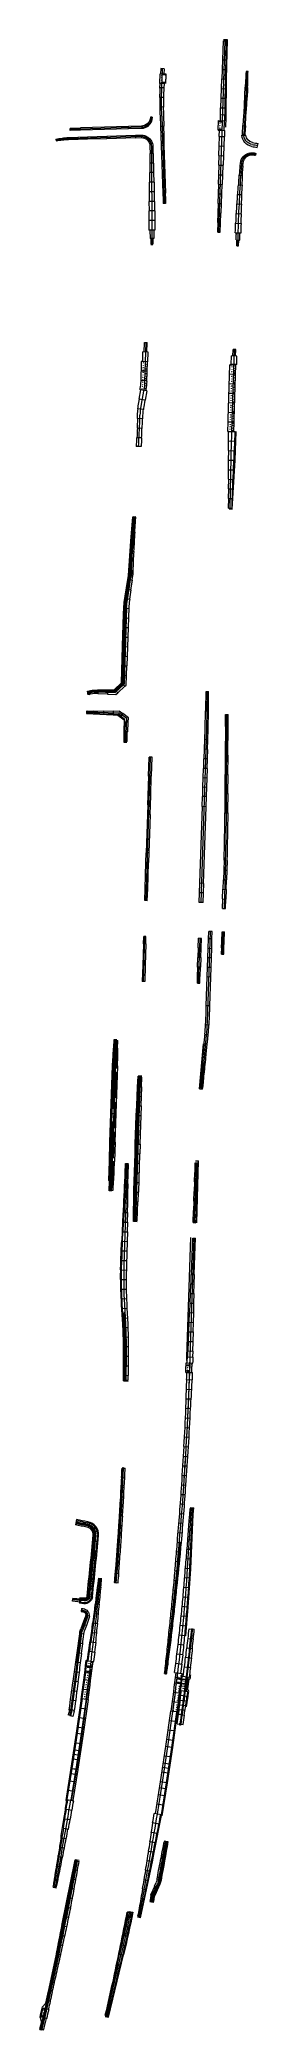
# Model space of a CAD drawing. Extents: x 2537068 to 2538547, y 7113338 to 7130059.
# Drawn here: x 2537482 to 2538210, y 7114492 to 7121142 of the extents above; entities that cross this region are included whole.
import ezdxf

# ---------------------------------------------------------------- set-up
doc = ezdxf.new("R2010")
doc.units = 0
doc.header["$LTSCALE"] = 40
doc.header["$MEASUREMENT"] = 0
doc.linetypes.add('DGN Style 1', pattern=[27.38632, 0.045568, -27.340752])
doc.linetypes.add('DGN Style 2', pattern=[45.56792, 27.340752, -18.227168])
for name, color, linetype, lineweight in [('D_PIPES_1', 7, 'Continuous', 0), ('D_RD_RETW_Symbol', 2, 'Continuous', 0), ('D_RET_WALL_1', 20, 'Continuous', 30), ('D_RIPRAP_1', 7, 'Continuous', 0), ('RD_RW_Pr_Conc_Hidden', 20, 'DGN Style 2', 13)]:
    doc.layers.add(name, color=color, linetype=linetype, lineweight=lineweight)

msp = doc.modelspace()

# ---------------------------------------------------------------- linework, layer by layer
at = {"color": 7, "linetype": 'Continuous', "lineweight": 40}
msp.add_point((2537949.7, 7115514.4), dxfattribs=at)
at = {"layer": 'D_PIPES_1'}
for p, q in [((2537637.8, 7115597.6), (2537621.2, 7115481.9)), ((2537621.2, 7115481.8), (2537603.5, 7115364.2)), ((2537603.5, 7115364.1), (2537586.6, 7115259.8))]:
    msp.add_line(p, q, dxfattribs=at)
msp.add_arc((2525324.6, 7117290.2), 12429, 352.17282, 352.63276, dxfattribs=at)
at = {"layer": 'D_RD_RETW_Symbol', "linetype": 'Continuous', "lineweight": 13, "ltscale": 0.02}
for p, q in [((2538079.2, 7120499), (2538099.6, 7121138.7)), ((2537888.4, 7120980.1), (2537890.5, 7121045.3)), ((2537888.3, 7120887.1), (2537896.2, 7120622.5)), ((2538166.5, 7120897.7), (2538161.9, 7120827.9)), ((2537582.8, 7120812.5), (2537819, 7120819.5)), ((2537854, 7120785.7), (2537855.5, 7120472.8)), ((2538153.2, 7120697.4), (2538155.3, 7120729.5)), ((2538141.8, 7120453.3), (2538142.9, 7120489.8)), ((2537835.3, 7120130.6), (2537831.2, 7120000.4)), ((2538123.3, 7119873.6), (2538130.7, 7120106.8)), ((2537828.5, 7119974.3), (2537818.7, 7119917.5)), ((2537815.1, 7119872.1), (2537815.6, 7119888.1)), ((2538117, 7119577.4), (2538121.5, 7119801.7)), ((2537773.5, 7119270.2), (2537785.5, 7119346.6)), ((2537771.1, 7119244.7), (2537763, 7118989.2)), ((2537733.1, 7118961.2), (2537763, 7118989.2)), ((2537668.7, 7118963.2), (2537733.1, 7118961.2)), ((2538038.3, 7118839.4), (2538040.8, 7118964.5)), ((2537640, 7118897.1), (2537744.9, 7118893.7)), ((2537771.3, 7118874.3), (2537744.9, 7118893.7)), ((2537768.9, 7118798), (2537771.3, 7118874.3)), ((2538104.4, 7118566.9), (2538105.7, 7118887.4)), ((2538019.9, 7118259.8), (2538038.3, 7118839.5)), ((2537836, 7118265.6), (2537851.2, 7118745.4)), ((2538101.4, 7118400.4), (2538096.3, 7118239.4)), ((2537827.4, 7117995.8), (2537832.1, 7118145.7)), ((2538011.3, 7117989.9), (2538016, 7118139.8)), ((2538042.2, 7117894.3), (2538050.8, 7118162.8)), ((2538091.4, 7118087.4), (2538093.8, 7118161.5)), ((2537721.1, 7117298.8), (2537737, 7117798.5)), ((2538021.5, 7117639.4), (2538036.6, 7117803.9)), ((2537801.9, 7117196.2), (2537817.2, 7117675.9)), ((2537763.2, 7117049.3), (2537773.9, 7117384.6)), ((2537997.8, 7117189.9), (2538004.2, 7117389.8)), ((2537983.5, 7116741.4), (2537996.1, 7117138.4)), ((2537768.3, 7116851.7), (2537764.7, 7116916.4)), ((2537974.7, 7116035.8), (2537987.5, 7116235)), ((2537629.3, 7115925.9), (2537591.3, 7115929.7)), ((2537620.5, 7115895.6), (2537625.5, 7115895.1)), ((2537639, 7115869.2), (2537624.6, 7115829.9)), ((2537635.8, 7115597.8), (2537619.2, 7115482.1)), ((2537908.8, 7115438.5), (2537925.2, 7115556.8)), ((2537619.2, 7115482.1), (2537601.5, 7115364.5)), ((2537891.1, 7115320.9), (2537908.8, 7115438.5)), ((2537601.5, 7115364.5), (2537584.6, 7115260.1)), ((2537873.9, 7115214), (2537891.1, 7115320.9)), ((2537857.5, 7114944.8), (2537874.7, 7114983.5)), ((2537704.4, 7114539.8), (2537753, 7114745.9))]:
    msp.add_line(p, q, dxfattribs=at)
at = {"layer": 'D_RD_RETW_Symbol', "linetype": 'Continuous', "ltscale": 0.02}
msp.add_line((2537820.5, 7120849.6), (2537582.6, 7120842.5), dxfattribs=at)
at = {"layer": 'D_RD_RETW_Symbol', "linetype": 'Continuous', "lineweight": 13, "ltscale": 0.02}
for centre, radius, start, end in [((2534162.4, 7121164.7), 4013, 356.18501, 358.16641), ((2538028.5, 7119881), 213, 170.12723, 178.17507), ((2533834.1, 7119999), 3983, 356.89359, 358.17507), ((2532101.4, 7118591.6), 6003, 358.17507, 359.76376), ((2536534, 7117942.4), 1509, 354.73388, 358.17507), ((2536293.6, 7116769.9), 1477, 359.77199, 3.17507), ((2527921, 7116803.2), 9849.6, 359.18903, 359.77199), ((2526379.4, 7117111.1), 11610, 352.93767, 358.17507), ((2526379.4, 7117111.1), 11610, 356.17613, 358.17507), ((2527921, 7116803.2), 9849.6, 355.24501, 357.47875), ((2537634.7, 7116148.2), 34, 354.69975, 81.17932), ((2525324.6, 7117290.2), 12397, 353.75163, 354.69975), ((2525324.6, 7117290.2), 12427, 352.17282, 354.03288), ((2531958.1, 7116423.3), 6029, 352.97121, 356.31528), ((2525324.6, 7117290.2), 12385, 351.96173, 353.1748), ((2531958.1, 7116423.3), 6059, 352.97121, 354.40012), ((2526379.4, 7117111.1), 11650, 352.33279, 352.97121), ((2526379.4, 7117111.1), 11680, 352.14268, 352.97121), ((2525324.6, 7117290.2), 12427, 349.24464, 350.59777), ((2526379.4, 7117111.1), 11650, 349.37643, 350.62818), ((2526379.4, 7117111.1), 11692, 349.57286, 350.19744), ((2526379.4, 7117111.1), 11414, 346.75444, 349.63077)]:
    msp.add_arc(centre, radius, start, end, dxfattribs=at)
at = {"layer": 'D_RD_RETW_Symbol', "linetype": 'Continuous', "lineweight": 13, "ltscale": 0.02, "extrusion": (0, 0, -1)}
for centre, radius, start, end in [((-2539396.7, 7120932.1), 1509, 358.29403, 1.82493), ((-2537591.2, 7120527.6), 285, 78.7533, 88.29406), ((-2537820, 7120785.5), 34, 88.29406, 179.71504), ((-2538195.8, 7120825.6), 34, 279.16544, 3.81499), ((-2538140.2, 7120481.1), 315, 99.16544, 102.51251), ((-2538189.2, 7120727.2), 34, 3.81499, 101.26463), ((-2538140.2, 7120481.1), 285, 101.26463, 102.51254), ((-2544124.9, 7120299.2), 5985, 1.82493, 3.81499), ((-2536405.9, 7120578.1), 1491, 178.29403, 179.35607), ((-2533848.6, 7120452.9), 4007, 179.71504, 179.91931), ((-2537644.3, 7120006.3), 187, 181.82493, 189.87277), ((-2544117.3, 7119682.7), 5997, 1.13741, 1.82493), ((-2543803.4, 7119093.9), 6022, 2.60499, 4.31951), ((-2537595.8, 7119376.3), 192, 182.60499, 188.90406), ((-2537979, 7119238.1), 208, 1.82495, 8.90406), ((-2537666.9, 7118907.2), 56, 65.78121, 91.82493), ((-2539285.4, 7117000.8), 1523, 356.82493, 1.82493), ((-2537722.6, 7116714.4), 539, 278.82068, 282.5671), ((-2537631, 7115942.8), 17, 186.24837, 275.72146), ((-2537623.8, 7115878.2), 17, 95.72146, 182.58282), ((-2537611.8, 7115879.2), 29, 183.51283, 200.21208), ((-2537672.4, 7115812.3), 51, 6.8252, 20.21208), ((-2537509.6, 7115569.4), 79, 188.03827, 199.50965), ((-2532943.9, 7115879.8), 4971, 190.62357, 191.70211), ((-2532943.9, 7115879.8), 5001, 190.84905, 191.03332), ((-2537884, 7114933), 29, 10.84905, 24.00541), ((-2537828.1, 7115004.3), 51, 190.42714, 204.00541), ((-2532943.9, 7115879.8), 4941, 191.62201, 193.26652)]:
    msp.add_arc(centre, radius, start, end, dxfattribs=at)
at = {"layer": 'D_RD_RETW_Symbol', "linetype": 'Continuous', "ltscale": 0.02, "extrusion": (0, 0, -1)}
msp.add_arc((-2537819.5, 7120883.6), 34, 179.7155, 268.29406, dxfattribs=at)
at = {"layer": 'D_RD_RETW_Symbol'}
msp.add_point((2537783.6, 7114884.4), dxfattribs=at)
at = {"layer": 'D_RET_WALL_1', "color": 7, "linetype": 'Continuous', "lineweight": 13, "ltscale": 0.1}
for p, q in [((2538014.7, 7117637), (2538027.2, 7117787.5)), ((2537807.9, 7117644.2), (2537809.4, 7117679.2)), ((2537822.2, 7117678.8), (2537809.4, 7117679.2)), ((2537804.9, 7117580.3), (2537806.2, 7117612.2)), ((2537806.2, 7117612.2), (2537807.9, 7117644.2)), ((2538014.7, 7117637), (2538024.7, 7117636.1)), ((2537800.1, 7117452.4), (2537803.5, 7117548.3)), ((2537803.5, 7117548.3), (2537804.9, 7117580.3)), ((2537795.5, 7117298.4), (2537799.4, 7117420.4)), ((2537799.4, 7117420.4), (2537800.1, 7117452.4)), ((2538000.5, 7117396.9), (2538011.4, 7117396.6)), ((2538004.8, 7117189.7), (2538011.4, 7117396.6)), ((2537794.5, 7117193.4), (2537795.5, 7117298.4)), ((2537806, 7117193), (2537794.5, 7117193.4)), ((2537972.5, 7116741.7), (2537985.2, 7117140.2)), ((2537760.4, 7116660.9), (2537775.9, 7116660.7)), ((2537604.3, 7116197.8), (2537600.4, 7116180.2)), ((2537983.1, 7116238.3), (2537995.3, 7116237.5)), ((2537678.1, 7116002), (2537688, 7116001)), ((2537615.5, 7115936.3), (2537613.7, 7115918.4)), ((2537630.2, 7115934.8), (2537615.5, 7115936.3)), ((2537628.4, 7115916.9), (2537613.7, 7115918.4)), ((2537968.1, 7115809.7), (2537976.5, 7115905.5)), ((2537585.5, 7115367), (2537568.1, 7115259.8)), ((2537562, 7115196), (2537562.4, 7115202)), ((2537566.8, 7115227.6), (2537567, 7115233.6)), ((2537568.1, 7115259.8), (2537571.3, 7115259.3)), ((2537552.2, 7115129.7), (2537552.6, 7115141.8)), ((2537542.8, 7115069.5), (2537543.2, 7115075.5)), ((2537547.8, 7115101.1), (2537548.2, 7115107.1)), ((2537532.5, 7115006.4), (2537533, 7115012.4)), ((2537537.7, 7115037.9), (2537538.1, 7115043.9)), ((2537555.4, 7114841.7), (2537599.2, 7115061.4)), ((2537613, 7115058.8), (2537599.2, 7115061.4)), ((2537817.7, 7114867.2), (2537857.2, 7115054.6)), ((2537525.9, 7114969.5), (2537537.7, 7114967.2)), ((2537529.6, 7114989.1), (2537530.4, 7114995.1)), ((2537779.7, 7114888.3), (2537792.3, 7114885.7)), ((2537817.7, 7114867.2), (2537807.5, 7114869.3)), ((2537710.6, 7114535.3), (2537761.1, 7114744)), ((2537482.2, 7114534.8), (2537486.9, 7114517.1)), ((2537501.3, 7114582.4), (2537490.2, 7114569.6)), ((2537699, 7114538), (2537710.6, 7114535.3)), ((2537493.5, 7114491.9), (2537481.7, 7114494.7))]:
    msp.add_line(p, q, dxfattribs=at)
at = {"layer": 'D_RET_WALL_1', "color": 7, "linetype": 'Continuous', "lineweight": 13, "ltscale": 0.02}
for p, q in [((2537619.7, 7115600.2), (2537603.1, 7115484.5)), ((2537924.9, 7115436.3), (2537946.7, 7115593.1)), ((2537603.1, 7115484.5), (2537585.5, 7115367)), ((2537907.1, 7115318.5), (2537924.8, 7115436.1)), ((2537889.4, 7115208.5), (2537907.1, 7115318.3))]:
    msp.add_line(p, q, dxfattribs=at)
at = {"layer": 'D_RET_WALL_1', "color": 7, "linetype": 'Continuous', "lineweight": 13}
for p, q in [((2537889.4, 7115208.5), (2537887.1, 7115208.8)), ((2537600.8, 7115061.1), (2537607.6, 7115059.7)), ((2537481.7, 7114494.7), (2537488.5, 7114493.1))]:
    msp.add_line(p, q, dxfattribs=at)
at = {"layer": 'D_RET_WALL_1', "color": 7, "linetype": 'Continuous', "lineweight": 13, "ltscale": 0.1, "flags": 128}
for points in [[(2538101.7, 7120850.5), (2538102.7, 7120882.5), (2538104.4, 7121010.5), (2538107.9, 7121141.4), (2538094.4, 7121141.9)], [(2538113.4, 7119574.4), (2538123.3, 7119574.2), (2538132.8, 7119737.1), (2538136.2, 7119833)], [(2537642.5, 7118953.9), (2537641, 7118965.1), (2537656.3, 7118969.1), (2537673.7, 7118970.3), (2537730, 7118969.9), (2537754.5, 7118993), (2537757, 7119116.1), (2537760.3, 7119223.8), (2537762.7, 7119261.5), (2537773.5, 7119332.2), (2537777.9, 7119351.8), (2537785.6, 7119466.9), (2537792.3, 7119548), (2537801.4, 7119548.8)], [(2537637.1, 7118900), (2537636.8, 7118891.4), (2537725.7, 7118886.1), (2537741.5, 7118885.6), (2537763.2, 7118869.6), (2537762, 7118830.4), (2537762.3, 7118795.2), (2537772.3, 7118794.9)], [(2537722.2, 7117295.8), (2537712.8, 7117296.1), (2537713.8, 7117329.4), (2537712.2, 7117331.1), (2537712.9, 7117363.1), (2537713.6, 7117395.1), (2537715.6, 7117459.1), (2537724.1, 7117714.9), (2537725.7, 7117746.9), (2537727, 7117772.9), (2537728.3, 7117774.1), (2537729.2, 7117801.8), (2537738.4, 7117801.5)], [(2537760.4, 7116660.9), (2537761, 7116708.9), (2537760.7, 7116714.9), (2537761, 7116764.1), (2537760.9, 7116784.3), (2537760.6, 7116804.6), (2537760.1, 7116810.5), (2537759.7, 7116823.4), (2537759.2, 7116836.3), (2537758.6, 7116842.3), (2537758.1, 7116851.1), (2537756.3, 7116883.5), (2537754.5, 7116915.8), (2537753.7, 7116932.2), (2537753.1, 7116938.2), (2537752.6, 7116951.3), (2537752.3, 7116964.4), (2537751.7, 7116970.4), (2537751.5, 7116983.5), (2537751.4, 7116996.6), (2537751.2, 7117002.6), (2537751.2, 7117015.7), (2537751.4, 7117028.9), (2537751.2, 7117034.9), (2537751.6, 7117049.6), (2537752, 7117064), (2537752.9, 7117093), (2537753.9, 7117121.9), (2537756.3, 7117133.9), (2537757, 7117156.9), (2537757.5, 7117162.9), (2537758.4, 7117188.8), (2537759.7, 7117220.8), (2537760.6, 7117226.8), (2537761.4, 7117252.8), (2537761.9, 7117258.8), (2537762.8, 7117284.7), (2537763.6, 7117290.7), (2537764.5, 7117316.7), (2537765.4, 7117322.7), (2537766.2, 7117348.7), (2537766.7, 7117354.7), (2537767.8, 7117387.8), (2537777.1, 7117387.5)], [(2537976.5, 7115905.5), (2537983, 7116001.4), (2537985.1, 7116033.4), (2537993.5, 7116214.6), (2537995.3, 7116237.5)], [(2537636.4, 7115726.8), (2537640.4, 7115729.3), (2537643.6, 7115755.1), (2537645.4, 7115760.9), (2537648.5, 7115786.7), (2537650.7, 7115795.5), (2537653.4, 7115818.3), (2537654.8, 7115824.2), (2537657.8, 7115850), (2537659.5, 7115855.8), (2537662.5, 7115881.6), (2537663.8, 7115887.5), (2537666.7, 7115913.3), (2537668.1, 7115919.2), (2537670.9, 7115945), (2537671.9, 7115951), (2537674, 7115970.5), (2537675.4, 7115976.4), (2537678.1, 7116002)], [(2537857.2, 7115054.6), (2537862.8, 7115086), (2537887.1, 7115208.8)]]:
    msp.add_lwpolyline(points, dxfattribs=at)
for points in [[(2537946.7, 7115593.1), (2537948.6, 7115611.3, 0.000294), (2537950.3, 7115624.9), (2537949.6, 7115627.3, 0.001135), (2537956.2, 7115679.8)], [(2537970.6, 7115571.8), (2537976.3, 7115607.7), (2537976.3, 7115607.7, 0.000342), (2537978.4, 7115623.6), (2537975.2, 7115631.8, 0.000707), (2537979.3, 7115664.6), (2537983.5, 7115666.4, 0.000297), (2537985.2, 7115680.2)], [(2537896.7, 7115124.2), (2537909, 7115122.1, -0.002789), (2537886.1, 7114993.6, -0.059316), (2537882, 7114980.3), (2537864.7, 7114941.6, 0.057469), (2537863.3, 7114937, -0.000954), (2537859.7, 7114918.2), (2537848.8, 7114920.4)]]:
    msp.add_lwpolyline(points, format="xyb", dxfattribs=at)
at = {"layer": 'D_RET_WALL_1', "color": 7, "linetype": 'Continuous', "lineweight": 13, "ltscale": 0.1}
for centre, radius, start, end in [((2526379.4, 7117111.1), 11599, 358.11453, 358.17507), ((2537634.7, 7116148.2), 25, 354.69975, 81.17932), ((2525324.6, 7117290.2), 12388, 353.75163, 354.69975), ((2537634.7, 7116148.2), 43, 354.69975, 81.17932), ((2525324.6, 7117290.2), 12406, 353.75163, 354.69975), ((2525324.6, 7117290.2), 12410.8, 352.15897, 352.76299), ((2525324.6, 7117290.2), 12415.4, 350.03529, 350.28883), ((2525324.6, 7117290.2), 12414.8, 350.31652, 350.43637), ((2525324.6, 7117290.2), 12414, 350.46406, 350.58391), ((2525324.6, 7117290.2), 12417.1, 349.87391, 349.97992), ((2525324.6, 7117290.2), 12418.4, 349.57883, 349.69868), ((2525324.6, 7117290.2), 12417.8, 349.72637, 349.84622), ((2525324.6, 7117290.2), 12419.8, 349.35069, 349.40361), ((2525324.6, 7117290.2), 12419.1, 349.43129, 349.55114), ((2525324.6, 7117290.2), 12420.1, 349.2308, 349.32301), ((2526379.4, 7117111.1), 11404.8, 348.20014, 348.36077), ((2526379.4, 7117111.1), 11404.4, 348.36077, 348.5214), ((2526379.4, 7117111.1), 11405.4, 347.87887, 348.0395), ((2526379.4, 7117111.1), 11405.1, 348.0395, 348.20014), ((2526379.4, 7117111.1), 11405.8, 347.5576, 347.87887), ((2526379.4, 7117111.1), 11405.8, 347.19111, 347.39697), ((2526379.4, 7117111.1), 11406.1, 347.39697, 347.5576), ((2526379.4, 7117111.1), 11397.7, 346.93634, 347.11586), ((2526379.4, 7117111.1), 11406.4, 346.73937, 346.85483)]:
    msp.add_arc(centre, radius, start, end, dxfattribs=at)
at = {"layer": 'D_RET_WALL_1', "color": 7, "linetype": 'Continuous', "lineweight": 13, "ltscale": 0.1, "extrusion": (0, 0, -1)}
for centre, radius, start, end in [((-2537722.6, 7116714.4), 530, 278.82068, 282.89141), ((-2537722.6, 7116714.4), 548, 278.82068, 282.88076), ((-2537631, 7115942.8), 26, 186.24837, 275.72146), ((-2537631, 7115942.8), 8, 186.24837, 275.72146), ((-2532943.9, 7115879.8), 4949.3, 191.58728, 193.26652)]:
    msp.add_arc(centre, radius, start, end, dxfattribs=at)
at = {"layer": 'D_RIPRAP_1', "lineweight": 30}
for p, q in [((2537725.8, 7117570), (2537733, 7117798.7)), ((2537736.1, 7117705.4), (2537738.9, 7117792.8)), ((2537732.9, 7117605.4), (2537735.7, 7117692.6)), ((2537797.9, 7117196.3), (2537813.2, 7117676.1)), ((2537817.2, 7117675.9), (2537813.2, 7117676.1)), ((2537729.7, 7117505.1), (2537732.5, 7117592.7)), ((2537717.1, 7117298.9), (2537724.4, 7117528.1)), ((2537726.5, 7117405.1), (2537729.3, 7117492.8)), ((2537723.3, 7117305.1), (2537726.1, 7117393)), ((2537801.9, 7117196.2), (2537797.9, 7117196.3)), ((2537766.3, 7116887.7), (2537762.3, 7116887.5)), ((2537764.3, 7116851.5), (2537762.3, 7116887.5)), ((2537765.7, 7116663.9), (2537769.7, 7116663.8)), ((2537761.1, 7116369.9), (2537757.1, 7116370.1)), ((2537605.3, 7116188.3), (2537604.8, 7116186.4)), ((2537947.1, 7116121.3), (2537949.1, 7116121.2)), ((2537591.5, 7115931.7), (2537591.2, 7115928.7)), ((2537629.5, 7115927.9), (2537591.5, 7115931.7)), ((2537736.8, 7115986.7), (2537732.8, 7115987.1)), ((2537620.5, 7115895.6), (2537620.3, 7115893.6)), ((2537620.3, 7115893.6), (2537625.3, 7115893.1)), ((2537637.1, 7115869.9), (2537622.7, 7115830.6)), ((2537990.2, 7115831.8), (2537988.2, 7115832)), ((2537901.3, 7115683.7), (2537903.3, 7115683.4)), ((2537584.1, 7115543), (2537582.2, 7115543.7)), ((2537949.7, 7115514.4), (2537951.7, 7115514.1)), ((2537900.7, 7115120.5), (2537904.6, 7115119.8)), ((2537607, 7115056.8), (2537603.1, 7115057.6)), ((2537861.2, 7114943.2), (2537878.4, 7114981.9)), ((2537783.6, 7114884.4), (2537774.2, 7114886.2)), ((2537852.5, 7114922.7), (2537856.4, 7114921.9)), ((2537704.4, 7114539.8), (2537700.9, 7114540.6)), ((2537489.7, 7114495.9), (2537485.8, 7114496.7))]:
    msp.add_line(p, q, dxfattribs=at)
at = {"layer": 'D_RIPRAP_1', "lineweight": 30, "flags": 128}
msp.add_lwpolyline([(2537642.3, 7118962, -0.114127), (2537668.8, 7118967.2), (2537731.5, 7118965.2), (2537759, 7118991), (2537767.1, 7119244.8, -0.030899), (2537769.6, 7119270.9), (2537781.5, 7119347.2, 0.027492), (2537783.6, 7119367.8, -0.007481), (2537794.5, 7119547.8)], format="xyb", dxfattribs=at)
at = {"layer": 'D_RIPRAP_1', "lineweight": 30}
for centre, radius, start, end in [((2536293.6, 7116769.9), 1473, 359.77199, 3.17507), ((2527921, 7116803.2), 9845.6, 359.18903, 359.77199), ((2527921, 7116803.2), 9845.6, 355.24508, 357.47875), ((2537634.7, 7116148.2), 32, 354.69975, 81.17932), ((2525324.6, 7117290.2), 12395, 353.75163, 354.69975), ((2526379.4, 7117111.1), 11612, 352.93767, 355.10953), ((2525324.6, 7117290.2), 12383, 351.96173, 353.1748), ((2531958.1, 7116423.3), 6061, 352.97121, 354.40012), ((2526379.4, 7117111.1), 11682, 352.14269, 352.97121), ((2526379.4, 7117111.1), 11696, 349.57286, 350.19744), ((2526379.4, 7117111.1), 11410, 346.75419, 349.63157), ((2526379.4, 7117111.1), 11610, 347.84305, 348.95188), ((2530385.6, 7116243.7), 7511, 346.89442, 347.87589)]:
    msp.add_arc(centre, radius, start, end, dxfattribs=at)
at = {"layer": 'D_RIPRAP_1', "lineweight": 30, "extrusion": (0, 0, -1)}
for centre, radius, start, end in [((-2537722.6, 7116714.4), 541, 278.82068, 282.5671), ((-2537631, 7115942.8), 15, 186.24837, 275.72146), ((-2537623.8, 7115878.2), 15, 95.72146, 182.52172), ((-2537611.8, 7115879.2), 27, 183.54778, 200.21208), ((-2537672.4, 7115812.3), 53, 6.8252, 20.21208), ((-2537509.6, 7115569.4), 77, 188.03827, 199.50965), ((-2532943.9, 7115879.8), 5005, 190.84905, 191.03332), ((-2537884, 7114933), 25, 10.84905, 24.00541), ((-2537828.1, 7115004.3), 55, 190.42714, 204.00541)]:
    msp.add_arc(centre, radius, start, end, dxfattribs=at)
at = {"layer": 'RD_RW_Pr_Conc_Hidden', "linetype": 'Continuous'}
for p, q in [((2538092.3, 7121074.9), (2538094.3, 7121138.9)), ((2538094.3, 7121138.9), (2538104.8, 7121138.5)), ((2538102.8, 7121074.6), (2538104.8, 7121138.5)), ((2538090.9, 7121042.9), (2538092, 7121074.9)), ((2538092, 7121074.9), (2538103.1, 7121074.5)), ((2538102.1, 7121042.6), (2538103.1, 7121074.5)), ((2537881.7, 7120996.1), (2537881.2, 7120981.6)), ((2537895.7, 7120981.1), (2537881.2, 7120981.6)), ((2537896.2, 7120995.6), (2537881.7, 7120996.1)), ((2537881.8, 7120980.3), (2537881.8, 7120981.5)), ((2537882.2, 7120996), (2537883.2, 7121028)), ((2537903.2, 7121027.4), (2537883.2, 7121028)), ((2537884.7, 7121045.5), (2537884.1, 7121028)), ((2537896.3, 7121045.1), (2537884.7, 7121045.5)), ((2537899, 7120999), (2537891, 7120999.3)), ((2537891, 7120996.8), (2537891, 7120999.3)), ((2537899, 7120996.5), (2537891, 7120996.8)), ((2537891.8, 7121024.3), (2537891.9, 7121026.8)), ((2537899.8, 7121024), (2537891.8, 7121024.3)), ((2537899.9, 7121026.5), (2537891.9, 7121026.8)), ((2537895, 7120979.9), (2537895.1, 7120981.1)), ((2537896.2, 7120995.6), (2537895.7, 7120981.1)), ((2537896.3, 7121045.1), (2537895.8, 7121027.6)), ((2537899, 7120996.5), (2537899, 7120999)), ((2537899.8, 7121024), (2537899.9, 7121026.5)), ((2537902.2, 7120995.4), (2537903.2, 7121027.4)), ((2538088.2, 7120979), (2538089.3, 7121011)), ((2538089.3, 7121011), (2538101.8, 7121010.6)), ((2538089.6, 7121010.9), (2538090.6, 7121042.9)), ((2538090.6, 7121042.9), (2538102.4, 7121042.6)), ((2538100.7, 7120978.6), (2538101.8, 7121010.6)), ((2538101.4, 7121010.6), (2538102.4, 7121042.6)), ((2538175.9, 7120982.7), (2538166.7, 7120983.2)), ((2538168.9, 7121009.8), (2538175.9, 7121009.5)), ((2538176.2, 7121036.2), (2538170.5, 7121036.4)), ((2537894.4, 7120949.3), (2537881.1, 7120949.4)), ((2537894, 7120917.3), (2537881.5, 7120917.4)), ((2537893, 7120917.3), (2537882.5, 7120917.4)), ((2538084.1, 7120892.1), (2538084.8, 7120915.1)), ((2538084.8, 7120915.1), (2538100.1, 7120914.6)), ((2538085.5, 7120915), (2538086.6, 7120947)), ((2538086.6, 7120947), (2538100.4, 7120946.6)), ((2538086.8, 7120947), (2538087.9, 7120979)), ((2538087.9, 7120979), (2538101.1, 7120978.6)), ((2538099.4, 7120914.6), (2538100.4, 7120946.6)), ((2538099.4, 7120891.6), (2538100.1, 7120914.6)), ((2538100.1, 7120946.6), (2538101.1, 7120978.6)), ((2538164, 7120919.3), (2538171.8, 7120918.8)), ((2538165.2, 7120951.3), (2538174.3, 7120950.7)), ((2537777, 7120852.2), (2537617, 7120847.4)), ((2537820.4, 7120853.8), (2537777, 7120852.5)), ((2537777.2, 7120844), (2537777, 7120852.5)), ((2537842.2, 7120852.8), (2537837.1, 7120859.6)), ((2537856.7, 7120883.8), (2537850.3, 7120883.7)), ((2537882.7, 7120887), (2537883.7, 7120853)), ((2537883.7, 7120853), (2537895, 7120853.4)), ((2537884.4, 7120853.1), (2537885.4, 7120821.1)), ((2537894, 7120887.3), (2537895, 7120853.4)), ((2537894.3, 7120853.3), (2537895.2, 7120821.4)), ((2538076.8, 7120839.8), (2538077.8, 7120871.8)), ((2538077.8, 7120871.8), (2538098.3, 7120871.1)), ((2538081, 7120870.6), (2538089, 7120870.4)), ((2538081, 7120868.1), (2538081, 7120870.6)), ((2538081, 7120868.1), (2538089, 7120867.9)), ((2538083.8, 7120871.6), (2538084.5, 7120892)), ((2538084.1, 7120892.1), (2538099.4, 7120891.6)), ((2538089, 7120867.9), (2538089, 7120870.4)), ((2538096.8, 7120839.1), (2538097.8, 7120871.1)), ((2538098.3, 7120871.1), (2538099, 7120891.6)), ((2538157.3, 7120828.2), (2538159.1, 7120855.5)), ((2538159.1, 7120855.5), (2538168.3, 7120854.9)), ((2538160.2, 7120855.4), (2538162.3, 7120887.3)), ((2538162.3, 7120887.3), (2538163, 7120897.9)), ((2538162.3, 7120887.3), (2538169.3, 7120886.9)), ((2538166.4, 7120827.6), (2538168.3, 7120854.9)), ((2538167.2, 7120854.9), (2538169.3, 7120886.9)), ((2538169.3, 7120886.9), (2538170, 7120897.5)), ((2537535.1, 7120809.9), (2537536.2, 7120804.4)), ((2537555.6, 7120813.6), (2537556.4, 7120807.3)), ((2537576.8, 7120815.4), (2537577.1, 7120809.1)), ((2537617.1, 7120847), (2537582.5, 7120846)), ((2537582.7, 7120839), (2537582.5, 7120846)), ((2537617.3, 7120840), (2537582.7, 7120839)), ((2537582.7, 7120815.3), (2537608.9, 7120816.1)), ((2537582.8, 7120809.7), (2537609, 7120810.4)), ((2537608.8, 7120816.4), (2537640.8, 7120817.4)), ((2537608.8, 7120816.4), (2537609, 7120810.1)), ((2537609, 7120810.1), (2537641, 7120811.1)), ((2537617.3, 7120839.7), (2537617, 7120847.4)), ((2537777.2, 7120844.4), (2537617.3, 7120839.7)), ((2537640.8, 7120817.7), (2537704.8, 7120819.6)), ((2537640.8, 7120817.7), (2537641, 7120810.7)), ((2537641, 7120810.7), (2537705, 7120812.6)), ((2537704.8, 7120820), (2537800.7, 7120822.9)), ((2537704.8, 7120820), (2537705, 7120812.3)), ((2537705, 7120812.3), (2537801, 7120815.1)), ((2537820.6, 7120845.3), (2537777.2, 7120844)), ((2537800.7, 7120823.2), (2537818.8, 7120823.8)), ((2537800.7, 7120823.2), (2537801, 7120814.7)), ((2537801, 7120814.7), (2537819.1, 7120815.3)), ((2537834.2, 7120821.4), (2537830.8, 7120812.9)), ((2537857.7, 7120795.2), (2537848.2, 7120792.8)), ((2537849.1, 7120785.7), (2537849.2, 7120762.1)), ((2537858.9, 7120785.7), (2537859, 7120762.1)), ((2537885.4, 7120821.1), (2537895.2, 7120821.4)), ((2537885.7, 7120821.1), (2537886.7, 7120789.1)), ((2537886.7, 7120789.1), (2537895.8, 7120789.4)), ((2537886.7, 7120789.1), (2537889.5, 7120693.3)), ((2537894.9, 7120821.4), (2537895.8, 7120789.4)), ((2537895.8, 7120789.4), (2537898.7, 7120693.6)), ((2538076.8, 7120839.8), (2538099.3, 7120839.1)), ((2538079.1, 7120755.2), (2538080.1, 7120787.1)), ((2538079.8, 7120787.1), (2538080.8, 7120819.1)), ((2538079.8, 7120787.1), (2538097, 7120786.6)), ((2538080.1, 7120840.7), (2538080.2, 7120843.2)), ((2538080.1, 7120840.7), (2538088.1, 7120840.4)), ((2538080.1, 7120819.2), (2538080.8, 7120839.6)), ((2538080.1, 7120819.2), (2538098.6, 7120818.6)), ((2538080.2, 7120843.2), (2538088.2, 7120842.9)), ((2538088.1, 7120840.4), (2538088.2, 7120842.9)), ((2538095.6, 7120754.6), (2538096.6, 7120786.6)), ((2538097, 7120786.6), (2538098, 7120818.6)), ((2538098.6, 7120818.6), (2538099.3, 7120839.1)), ((2538155.3, 7120822.8), (2538168.4, 7120823.7)), ((2538207, 7120782.2), (2538209.9, 7120795)), ((2537860.5, 7120730.1), (2537848, 7120730.1)), ((2537848, 7120730.1), (2537848.2, 7120698.1)), ((2537859.7, 7120762.1), (2537848.5, 7120762.1)), ((2537848.5, 7120762.1), (2537848.7, 7120730.1)), ((2537859.7, 7120762.1), (2537859.8, 7120730.1)), ((2537860.5, 7120730.1), (2537860.7, 7120698.1)), ((2538078.4, 7120691.1), (2538079.4, 7120723.1)), ((2538078.8, 7120723.1), (2538079.8, 7120755.1)), ((2538078.8, 7120723.1), (2538093.9, 7120722.7)), ((2538079.1, 7120755.2), (2538095.6, 7120754.6)), ((2538092.2, 7120690.7), (2538093.3, 7120722.7)), ((2538093.9, 7120722.7), (2538094.9, 7120754.6)), ((2538148.3, 7120697.7), (2538149.8, 7120721)), ((2538149.8, 7120721), (2538159.6, 7120720.4)), ((2538150.1, 7120721), (2538150.7, 7120729.8)), ((2538158.1, 7120697.1), (2538159.6, 7120720.4)), ((2538159.3, 7120720.4), (2538159.9, 7120729.2)), ((2538161, 7120753.5), (2538167.7, 7120747.2)), ((2538181.6, 7120763.9), (2538183, 7120757.1)), ((2538202.6, 7120762.4), (2538201.2, 7120756.2)), ((2537862.6, 7120666.1), (2537846.6, 7120666.1)), ((2537846.6, 7120666.1), (2537846.7, 7120634.1)), ((2537861.3, 7120698.1), (2537847.5, 7120698.1)), ((2537847.5, 7120698.1), (2537847.7, 7120666.1)), ((2537861.3, 7120698.1), (2537861.5, 7120666.1)), ((2537862.6, 7120666.1), (2537862.7, 7120634.1)), ((2537898.7, 7120693.6), (2537889.5, 7120693.3)), ((2537889.9, 7120693.3), (2537891.8, 7120629.3)), ((2537898.3, 7120693.6), (2537900.3, 7120629.6)), ((2538077.4, 7120627.1), (2538078.4, 7120659.1)), ((2538077.7, 7120659.1), (2538078.7, 7120691.1)), ((2538077.7, 7120659.1), (2538090.9, 7120658.7)), ((2538078.4, 7120691.1), (2538092.2, 7120690.7)), ((2538089.2, 7120626.8), (2538090.2, 7120658.7)), ((2538090.9, 7120658.7), (2538091.9, 7120690.7)), ((2538144, 7120657.2), (2538157.2, 7120656.4)), ((2538147, 7120689.1), (2538158.2, 7120688.4)), ((2537864.1, 7120602.1), (2537845.6, 7120602)), ((2537845.6, 7120602), (2537845.8, 7120570)), ((2537863.4, 7120634.1), (2537846.1, 7120634.1)), ((2537846.1, 7120634.1), (2537846.3, 7120602.1)), ((2537863.4, 7120634.1), (2537863.5, 7120602.1)), ((2537864.1, 7120602.1), (2537864.3, 7120570.1)), ((2537900.3, 7120629.6), (2537891.8, 7120629.3)), ((2537892.1, 7120629.4), (2537892.3, 7120622.4)), ((2537900.7, 7120594.9), (2537892.9, 7120594.8)), ((2537899.9, 7120629.6), (2537900.1, 7120622.6)), ((2538076.3, 7120563.1), (2538077.3, 7120595.1)), ((2538076.4, 7120595.2), (2538077.5, 7120627.1)), ((2538076.4, 7120595.2), (2538088.1, 7120594.8)), ((2538077.4, 7120627.1), (2538089.2, 7120626.8)), ((2538086.2, 7120562.8), (2538087.2, 7120594.8)), ((2538088.1, 7120594.8), (2538089.1, 7120626.8)), ((2538139.1, 7120593.3), (2538155.1, 7120592.5)), ((2538141.5, 7120625.3), (2538156, 7120624.5)), ((2537865.2, 7120538.1), (2537845.2, 7120538)), ((2537845.2, 7120538), (2537845.4, 7120506)), ((2537864.7, 7120570.1), (2537845.4, 7120570)), ((2537845.4, 7120570), (2537845.6, 7120538)), ((2537864.7, 7120570.1), (2537864.8, 7120538.1)), ((2537865.2, 7120538.1), (2537865.4, 7120506.1)), ((2538075.3, 7120499.1), (2538076.4, 7120531.1)), ((2538075.6, 7120531.1), (2538076.7, 7120563.1)), ((2538075.6, 7120531.1), (2538084.8, 7120530.9)), ((2538076.3, 7120563.1), (2538086.2, 7120562.8)), ((2538083.1, 7120498.9), (2538084.1, 7120530.9)), ((2538084.8, 7120530.9), (2538085.8, 7120562.8)), ((2538134.7, 7120529.3), (2538153.9, 7120528.6)), ((2538137, 7120561.3), (2538154.3, 7120560.6)), ((2537865.4, 7120506.1), (2537845.4, 7120506)), ((2537849.1, 7120506.1), (2537849.3, 7120478.1)), ((2537861.8, 7120478.1), (2537849.3, 7120478.1)), ((2537852, 7120478.1), (2537852, 7120472.8)), ((2537852.1, 7120458.5), (2537859.1, 7120458.5)), ((2537859, 7120478.1), (2537859, 7120472.8)), ((2537861.6, 7120506.1), (2537861.8, 7120478.1)), ((2538075.3, 7120499.1), (2538083.1, 7120498.9)), ((2538133.6, 7120497.3), (2538152.8, 7120496.7)), ((2538136.5, 7120473.2), (2538137, 7120490)), ((2538136.5, 7120473.2), (2538148.3, 7120472.8)), ((2538138.6, 7120453.4), (2538139.2, 7120473.1)), ((2538138.6, 7120453.4), (2538144.9, 7120453.2)), ((2538144.9, 7120453.2), (2538145.6, 7120472.9)), ((2538148.3, 7120472.8), (2538148.9, 7120489.6)), ((2537829.7, 7120098.8), (2537830.8, 7120130.8)), ((2537830.8, 7120130.8), (2537839.9, 7120130.5)), ((2537838.9, 7120098.5), (2537839.9, 7120130.5)), ((2537820.1, 7120067.1), (2537818, 7120000.8)), ((2537824.7, 7120066.9), (2537820.1, 7120067.1)), ((2537824.7, 7120066.9), (2537825.7, 7120098.9)), ((2537841.9, 7120066.4), (2537824.7, 7120066.9)), ((2537842.9, 7120098.3), (2537825.7, 7120098.9)), ((2537840.1, 7120066.4), (2537837.9, 7120000.2)), ((2537841.9, 7120066.4), (2537842.9, 7120098.3)), ((2538110.1, 7119874.1), (2538115.9, 7120055.9)), ((2538115.9, 7120057.6), (2538119.9, 7120057.5)), ((2538115.9, 7120055.9), (2538124.9, 7120055.6)), ((2538119.9, 7120057.5), (2538120.8, 7120085.5)), ((2538138.4, 7120056.9), (2538119.9, 7120057.5)), ((2538139.3, 7120084.9), (2538120.8, 7120085.5)), ((2538124.9, 7120055.6), (2538124.9, 7120057.3)), ((2538125.5, 7120085.3), (2538126.2, 7120107)), ((2538135.3, 7120106.7), (2538126.2, 7120107)), ((2538130.1, 7119873.4), (2538135.9, 7120057)), ((2538134.6, 7120085), (2538135.3, 7120106.7)), ((2538138.4, 7120056.9), (2538139.3, 7120084.9)), ((2537838, 7120002.5), (2537818, 7120003.1)), ((2537839, 7120034.4), (2537819, 7120035.1)), ((2538113.9, 7119993.7), (2538133.9, 7119993)), ((2538114.9, 7120025.6), (2538134.9, 7120025)), ((2537812.6, 7119941.1), (2537808.8, 7119919.3)), ((2537817.1, 7119972.8), (2537811.6, 7119941.2)), ((2537833.3, 7119937.5), (2537811.6, 7119941.2)), ((2537815.5, 7119976.5), (2537814.9, 7119973.1)), ((2537817.1, 7119972.8), (2537814.9, 7119973.1)), ((2537838.8, 7119969), (2537817.1, 7119972.8)), ((2537832.3, 7119937.6), (2537828.5, 7119915.8)), ((2537838.8, 7119969), (2537833.3, 7119937.5)), ((2537835.2, 7119973.1), (2537834.6, 7119969.7)), ((2538111.8, 7119929.7), (2538131.8, 7119929.1)), ((2538112.9, 7119961.7), (2538132.8, 7119961)), ((2537806.6, 7119888.1), (2537806.2, 7119876.2)), ((2537824.2, 7119875.6), (2537806.2, 7119876.2)), ((2537807.2, 7119876.1), (2537807.1, 7119872.4)), ((2537827.1, 7119906.5), (2537807.3, 7119909.1)), ((2537823.2, 7119875.6), (2537823.1, 7119871.9)), ((2537824.6, 7119887.5), (2537824.2, 7119875.6)), ((2538109.8, 7119865.7), (2538129.8, 7119865.1)), ((2538110.8, 7119897.7), (2538130.8, 7119897.1)), ((2537821, 7119811.6), (2537804.5, 7119812.2)), ((2537822.1, 7119843.6), (2537806.1, 7119844.1)), ((2538111.2, 7119833.5), (2538108.9, 7119833.6)), ((2538110.4, 7119801.5), (2538132.4, 7119801.1)), ((2538110.6, 7119769.5), (2538111.2, 7119801.5)), ((2538111.2, 7119833.5), (2538133.2, 7119833.1)), ((2538123, 7119801.3), (2538123, 7119801.7)), ((2538125.7, 7119801.2), (2538125.7, 7119801.6)), ((2538131.1, 7119769.1), (2538131.7, 7119801.1)), ((2537819.5, 7119782.7), (2537803, 7119783.5)), ((2538110.6, 7119769.5), (2538131.1, 7119769.1)), ((2538110.9, 7119737.5), (2538111.6, 7119769.5)), ((2538110.9, 7119737.5), (2538129.4, 7119737.1)), ((2538110.9, 7119705.5), (2538111.5, 7119737.5)), ((2538128.2, 7119705.2), (2538128.8, 7119737.2)), ((2538129.4, 7119737.1), (2538130.1, 7119769.1)), ((2538110.9, 7119705.5), (2538128.2, 7119705.2)), ((2538110.9, 7119673.5), (2538111.5, 7119705.5)), ((2538110.9, 7119673.5), (2538126.9, 7119673.2)), ((2538111.4, 7119641.5), (2538112, 7119673.5)), ((2538125.2, 7119641.2), (2538125.8, 7119673.2)), ((2538126.9, 7119673.2), (2538127.5, 7119705.2)), ((2538111.3, 7119577.5), (2538112, 7119609.5)), ((2538111.4, 7119641.5), (2538125.2, 7119641.2)), ((2538111.4, 7119609.5), (2538112, 7119641.5)), ((2538111.4, 7119609.5), (2538123.9, 7119609.2)), ((2538122.7, 7119577.3), (2538123.3, 7119609.2)), ((2538123.9, 7119609.2), (2538124.5, 7119641.2)), ((2537793.6, 7119529), (2537800.6, 7119528.5)), ((2537801.6, 7119547.2), (2537795.3, 7119547.7)), ((2538111.3, 7119577.5), (2538122.7, 7119577.3)), ((2537788.2, 7119465.2), (2537797.4, 7119464.6)), ((2537790.6, 7119497.1), (2537799.1, 7119496.5)), ((2537784, 7119401.3), (2537794.4, 7119400.7)), ((2537786, 7119433.2), (2537795.8, 7119432.7)), ((2537772.9, 7119306.6), (2537777.8, 7119338.2)), ((2537777.8, 7119338.2), (2537790.2, 7119336.3)), ((2537778.5, 7119338.1), (2537780, 7119347.5)), ((2537782.1, 7119369.3), (2537793.2, 7119368.8)), ((2537785.2, 7119304.7), (2537790.2, 7119336.3)), ((2537789.5, 7119336.4), (2537791, 7119345.8)), ((2537765, 7119271.6), (2537765.6, 7119275.4)), ((2537765.6, 7119275.4), (2537782.6, 7119272.7)), ((2537766.9, 7119275.2), (2537771.9, 7119306.8)), ((2537771.9, 7119306.8), (2537786.2, 7119304.5)), ((2537781.3, 7119272.9), (2537786.2, 7119304.5)), ((2537782, 7119268.9), (2537782.6, 7119272.7)), ((2537759.3, 7119146.5), (2537762.5, 7119245)), ((2537761.4, 7119210.5), (2537778.6, 7119210)), ((2537762.4, 7119242.5), (2537779.6, 7119241.9)), ((2537776.6, 7119146), (2537779.7, 7119244.4)), ((2537758.7, 7119114.5), (2537759.7, 7119146.5)), ((2537759.3, 7119146.5), (2537776.6, 7119146)), ((2537760.4, 7119178.5), (2537777.6, 7119178)), ((2537775.2, 7119114), (2537776.2, 7119146)), ((2537757.3, 7119050.6), (2537758.4, 7119082.5)), ((2537757.9, 7119082.6), (2537759, 7119114.5)), ((2537757.9, 7119082.6), (2537773.9, 7119082)), ((2537758.7, 7119114.5), (2537775.2, 7119114)), ((2537772.5, 7119050.1), (2537773.5, 7119082.1)), ((2537773.9, 7119082), (2537774.9, 7119114)), ((2537733, 7118970.2), (2537756.3, 7118992.1)), ((2537756.1, 7118992.3), (2537757, 7119018.5)), ((2537756.1, 7118992.3), (2537765.6, 7118982.2)), ((2537756.6, 7119018.6), (2537757.7, 7119050.5)), ((2537756.6, 7119018.6), (2537771.1, 7119018.1)), ((2537757.3, 7119050.6), (2537772.5, 7119050.1)), ((2537765.6, 7118982.2), (2537769.8, 7118986.1)), ((2537769.8, 7118986.1), (2537770.8, 7119018.1)), ((2537771.1, 7119018.1), (2537772.2, 7119050.1)), ((2537642.1, 7118962.3), (2537645.7, 7118954.4)), ((2537668.5, 7118959), (2537675.1, 7118958.8)), ((2537668.8, 7118967.5), (2537675.4, 7118967.3)), ((2537675.4, 7118968.6), (2537675, 7118957.4)), ((2537675, 7118957.4), (2537707, 7118956.4)), ((2537675.4, 7118968.6), (2537707.4, 7118967.6)), ((2537707.4, 7118968.6), (2537707, 7118955.4)), ((2537707, 7118955.4), (2537735.6, 7118954.5)), ((2537707.4, 7118968.6), (2537730.5, 7118967.9)), ((2537730.5, 7118967.9), (2537733, 7118970.2)), ((2537733, 7118970.2), (2537742.1, 7118960.5)), ((2537735.6, 7118954.5), (2537742.1, 7118960.5)), ((2537742.1, 7118960.5), (2537765.4, 7118982.4)), ((2538034.9, 7118899.6), (2538035.4, 7118924.6)), ((2538035.4, 7118924.6), (2538044.6, 7118924.4)), ((2538035.8, 7118924.5), (2538036.2, 7118944.5)), ((2538036.2, 7118944.5), (2538044.7, 7118944.4)), ((2538036.5, 7118944.5), (2538036.9, 7118964.5)), ((2538036.9, 7118964.5), (2538044.7, 7118964.4)), ((2538044.1, 7118899.4), (2538044.6, 7118924.4)), ((2538044.3, 7118944.4), (2538044.7, 7118964.4)), ((2538044.3, 7118924.4), (2538044.7, 7118944.4)), ((2537639.9, 7118894.3), (2537640.1, 7118899.9)), ((2537639.9, 7118894.3), (2537661.9, 7118893.6)), ((2537640.1, 7118899.9), (2537662, 7118899.2)), ((2537661.8, 7118892.9), (2537662.1, 7118899.9)), ((2537661.8, 7118892.9), (2537693.8, 7118891.9)), ((2537662.1, 7118899.9), (2537694.1, 7118898.9)), ((2537694.1, 7118899.6), (2537693.8, 7118891.1)), ((2537693.8, 7118891.1), (2537725.8, 7118890.1)), ((2537694.1, 7118899.6), (2537726.1, 7118898.6)), ((2537726.1, 7118899.6), (2537725.8, 7118889.1)), ((2537725.8, 7118889.1), (2537743.1, 7118888.6)), ((2537726.1, 7118899.6), (2537746.7, 7118898.9)), ((2537752.3, 7118881.8), (2537743.1, 7118888.6)), ((2537758.5, 7118890.3), (2537746.7, 7118898.9)), ((2537758.7, 7118890.5), (2537752.1, 7118881.5)), ((2537765.6, 7118871.5), (2537752.1, 7118881.5)), ((2537777, 7118877), (2537758.7, 7118890.5)), ((2537765, 7118830.3), (2537766, 7118862.2)), ((2537765.3, 7118862.3), (2537765.6, 7118871.5)), ((2537776.5, 7118861.9), (2537765.3, 7118862.3)), ((2537774.8, 7118829.9), (2537775.8, 7118861.9)), ((2537776.5, 7118861.9), (2537777, 7118877)), ((2538033.4, 7118839.6), (2538034.6, 7118899.6)), ((2538034.6, 7118899.6), (2538044.4, 7118899.4)), ((2538043.2, 7118839.3), (2538044.4, 7118899.4)), ((2538101.3, 7118847.3), (2538101.5, 7118887.4)), ((2538101.5, 7118887.4), (2538110, 7118887.3)), ((2538109.8, 7118847.3), (2538110, 7118887.3)), ((2537774.8, 7118829.9), (2537765, 7118830.3)), ((2537766.4, 7118830.2), (2537765.4, 7118798.1)), ((2537772.4, 7118797.9), (2537765.4, 7118798.1)), ((2537772.4, 7118797.9), (2537773.4, 7118830)), ((2538030.9, 7118771.7), (2538031.9, 7118803.7)), ((2538042.4, 7118803.3), (2538031.9, 7118803.7)), ((2538032.3, 7118803.7), (2538033.4, 7118839.6)), ((2538041.4, 7118771.3), (2538042.4, 7118803.3)), ((2538042.1, 7118803.3), (2538043.2, 7118839.3)), ((2538101.3, 7118751.3), (2538101.7, 7118847.3)), ((2538101.3, 7118847.3), (2538109.8, 7118847.3)), ((2538109, 7118751.3), (2538109.4, 7118847.3)), ((2537844.6, 7118681.6), (2537846.7, 7118745.5)), ((2537855.8, 7118745.2), (2537846.7, 7118745.5)), ((2537853.8, 7118681.3), (2537855.8, 7118745.2)), ((2538028.2, 7118707.7), (2538029.2, 7118739.7)), ((2538041.1, 7118739.3), (2538029.2, 7118739.7)), ((2538029.6, 7118739.7), (2538030.6, 7118771.7)), ((2538041.8, 7118771.3), (2538030.6, 7118771.7)), ((2538040, 7118707.4), (2538041.1, 7118739.3)), ((2538040.7, 7118739.4), (2538041.8, 7118771.3)), ((2538100.6, 7118687.3), (2538100.9, 7118751.3)), ((2538100.9, 7118751.3), (2538109.4, 7118751.3)), ((2538109.1, 7118687.3), (2538109.4, 7118751.3)), ((2537842.9, 7118617.6), (2537845, 7118681.6)), ((2537853.8, 7118681.3), (2537844.6, 7118681.6)), ((2537851.4, 7118617.3), (2537853.5, 7118681.3)), ((2538025.5, 7118645.8), (2538026.5, 7118675.8)), ((2538039.7, 7118675.4), (2538026.5, 7118675.8)), ((2538026.9, 7118675.8), (2538027.9, 7118707.7)), ((2538040, 7118707.4), (2538028.2, 7118707.7)), ((2538038.8, 7118645.4), (2538039.7, 7118675.4)), ((2538039.4, 7118675.4), (2538040.4, 7118707.3)), ((2538100, 7118623.3), (2538100.3, 7118687.3)), ((2538100.3, 7118687.3), (2538109.5, 7118687.3)), ((2538109.2, 7118623.3), (2538109.5, 7118687.3)), ((2537841.6, 7118585.6), (2537842.6, 7118617.6)), ((2537851.7, 7118617.3), (2537842.6, 7118617.6)), ((2537850.7, 7118585.3), (2537851.7, 7118617.3)), ((2538023.4, 7118579.8), (2538024.5, 7118613.8)), ((2538037.8, 7118613.4), (2538024.5, 7118613.8)), ((2538024.9, 7118613.8), (2538025.9, 7118645.8)), ((2538025.5, 7118645.8), (2538038.8, 7118645.4)), ((2538036.7, 7118579.4), (2538037.8, 7118613.4)), ((2538037.4, 7118613.4), (2538038.4, 7118645.4)), ((2538099.5, 7118566.9), (2538099.7, 7118623.3)), ((2538099.7, 7118623.3), (2538109.5, 7118623.3)), ((2538109.3, 7118566.8), (2538109.5, 7118623.3)), ((2537840.5, 7118553.6), (2537836.5, 7118425.7)), ((2537849.7, 7118553.3), (2537840.5, 7118553.6)), ((2537841.9, 7118585.6), (2537840.9, 7118553.6)), ((2537850.7, 7118585.3), (2537841.6, 7118585.6)), ((2537849.7, 7118553.3), (2537845.6, 7118425.4)), ((2537849.4, 7118553.4), (2537850.4, 7118585.3)), ((2538015.7, 7118323.9), (2538023.8, 7118579.8)), ((2538036.7, 7118579.4), (2538023.4, 7118579.8)), ((2538028.1, 7118323.5), (2538036.3, 7118579.4)), ((2538099.1, 7118559.4), (2538109.6, 7118559.3)), ((2537832.6, 7118305.8), (2537835.5, 7118393.7)), ((2537835.1, 7118393.7), (2537836.1, 7118425.7)), ((2537844.6, 7118393.4), (2537835.5, 7118393.7)), ((2537846, 7118425.4), (2537836.1, 7118425.7)), ((2537841.8, 7118305.5), (2537844.6, 7118393.4)), ((2537844.9, 7118393.4), (2537846, 7118425.4)), ((2538096.1, 7118400.6), (2538095.1, 7118367.5)), ((2538106.6, 7118400.3), (2538105.6, 7118367.2)), ((2538014.3, 7118292), (2538015.3, 7118324)), ((2538028.5, 7118323.5), (2538015.3, 7118324)), ((2538027.5, 7118291.5), (2538028.5, 7118323.5)), ((2538093.1, 7118303.6), (2538094.1, 7118335.6)), ((2538094.1, 7118335.6), (2538104.6, 7118335.2)), ((2538095.4, 7118367.5), (2538094.4, 7118335.6)), ((2538095.1, 7118367.5), (2538105.6, 7118367.2)), ((2538103.5, 7118303.2), (2538104.6, 7118335.2)), ((2538105.2, 7118367.2), (2538104.2, 7118335.2)), ((2537831.7, 7118265.8), (2537833, 7118305.7)), ((2537840.2, 7118265.5), (2537831.7, 7118265.8)), ((2537841.8, 7118305.5), (2537832.6, 7118305.8)), ((2537840.2, 7118265.5), (2537841.5, 7118305.5)), ((2538013, 7118260), (2538014, 7118292)), ((2538026.8, 7118259.6), (2538013, 7118260)), ((2538027.8, 7118291.5), (2538014, 7118292)), ((2538026.8, 7118259.6), (2538027.8, 7118291.5)), ((2538091.3, 7118239.6), (2538092.4, 7118271.6)), ((2538091.4, 7118271.6), (2538092.4, 7118303.6)), ((2538091.4, 7118271.6), (2538103.2, 7118271.2)), ((2538092.4, 7118303.6), (2538104.2, 7118303.2)), ((2538101.2, 7118239.3), (2538102.2, 7118271.3)), ((2538103.2, 7118271.2), (2538104.2, 7118303.2)), ((2538091.3, 7118239.6), (2538101.2, 7118239.3)), ((2537827.5, 7118121.8), (2537825.2, 7118049.9)), ((2537835.2, 7118121.6), (2537827.5, 7118121.8)), ((2537827.9, 7118121.8), (2537828.6, 7118145.8)), ((2537835.6, 7118145.6), (2537828.6, 7118145.8)), ((2537835.2, 7118121.6), (2537833, 7118049.6)), ((2537834.9, 7118121.6), (2537835.6, 7118145.6)), ((2538010.1, 7118108), (2538011.1, 7118140)), ((2538021, 7118139.7), (2538011.1, 7118140)), ((2538019.9, 7118107.7), (2538021, 7118139.7)), ((2538043.1, 7118106.6), (2538044.1, 7118138.6)), ((2538055.9, 7118138.2), (2538044.1, 7118138.6)), ((2538044.4, 7118138.6), (2538045.2, 7118163)), ((2538056.4, 7118162.7), (2538045.2, 7118163)), ((2538054.9, 7118106.2), (2538055.9, 7118138.2)), ((2538055.6, 7118138.2), (2538056.4, 7118162.7)), ((2538088.2, 7118107.6), (2538088.9, 7118129.6)), ((2538088.5, 7118129.6), (2538089.5, 7118161.6)), ((2538088.5, 7118129.6), (2538097, 7118129.4)), ((2538089.5, 7118161.6), (2538098, 7118161.3)), ((2538095.9, 7118107.4), (2538096.6, 7118129.4)), ((2538097, 7118129.4), (2538098, 7118161.3)), ((2538007.7, 7118044), (2538008.8, 7118076)), ((2538019.3, 7118075.7), (2538008.8, 7118076)), ((2538009.4, 7118076), (2538010.4, 7118108)), ((2538010.1, 7118108), (2538019.9, 7118107.7)), ((2538018.2, 7118043.7), (2538019.3, 7118075.7)), ((2538018.6, 7118075.7), (2538019.6, 7118107.7)), ((2538040, 7118010.7), (2538042.1, 7118074.6)), ((2538041.7, 7118074.6), (2538042.8, 7118106.6)), ((2538054.2, 7118074.2), (2538041.7, 7118074.6)), ((2538042.8, 7118106.6), (2538055.2, 7118106.2)), ((2538051.9, 7118010.3), (2538053.9, 7118074.2)), ((2538054.2, 7118074.2), (2538055.2, 7118106.2)), ((2538087.9, 7118087.5), (2538088.6, 7118107.6)), ((2538087.9, 7118087.5), (2538094.9, 7118087.3)), ((2538088.2, 7118107.6), (2538095.9, 7118107.4)), ((2538094.9, 7118087.3), (2538095.6, 7118107.4)), ((2537824.8, 7118049.9), (2537823.1, 7117995.9)), ((2537831.6, 7117995.6), (2537823.1, 7117995.9)), ((2537833.3, 7118049.6), (2537824.8, 7118049.9)), ((2537833.3, 7118049.6), (2537831.6, 7117995.6)), ((2538007.4, 7118012), (2538008.4, 7118044)), ((2538007.4, 7117990), (2538008.1, 7118012)), ((2538007.4, 7118012), (2538016.5, 7118011.8)), ((2538007.4, 7117990), (2538015.1, 7117989.8)), ((2538018.2, 7118043.7), (2538007.7, 7118044)), ((2538015.1, 7117989.8), (2538015.8, 7118011.8)), ((2538016.5, 7118011.8), (2538017.6, 7118043.7)), ((2538036.6, 7117914.7), (2538039.7, 7118010.7)), ((2538052.2, 7118010.3), (2538039.7, 7118010.7)), ((2538053.2, 7118042.2), (2538040.7, 7118042.6)), ((2538049.1, 7117914.3), (2538052.2, 7118010.3)), ((2538036.3, 7117894.5), (2538037, 7117914.7)), ((2538049.1, 7117914.3), (2538036.6, 7117914.7)), ((2538048.2, 7117894.1), (2538048.8, 7117914.3)), ((2537731.6, 7117772.7), (2537732.5, 7117798.7)), ((2537732.5, 7117798.7), (2537741.6, 7117798.4)), ((2537740.8, 7117772.4), (2537741.6, 7117798.4)), ((2538029.8, 7117787.3), (2538031.4, 7117804.4)), ((2538032.4, 7117819.1), (2538043.5, 7117818.2)), ((2538046.1, 7117850.2), (2538034.3, 7117850.9)), ((2538040.3, 7117786.3), (2538041.9, 7117803.4)), ((2537728.1, 7117714.8), (2537729.1, 7117746.8)), ((2537729.1, 7117746.8), (2537741.6, 7117746.4)), ((2537729.5, 7117746.8), (2537730.3, 7117772.7)), ((2537730.3, 7117772.7), (2537742.1, 7117772.4)), ((2537740.6, 7117714.4), (2537741.6, 7117746.4)), ((2537741.3, 7117746.4), (2537742.1, 7117772.4)), ((2538022, 7117691.6), (2538025, 7117723.4)), ((2538024.6, 7117723.5), (2538027.6, 7117755.3)), ((2538033.8, 7117722.6), (2538024.6, 7117723.5)), ((2538027.2, 7117755.4), (2538030.2, 7117787.2)), ((2538037, 7117754.5), (2538027.2, 7117755.4)), ((2538040.3, 7117786.3), (2538029.8, 7117787.3)), ((2538030.5, 7117690.8), (2538033.4, 7117722.7)), ((2538033.8, 7117722.6), (2538036.7, 7117754.5)), ((2538037, 7117754.5), (2538040, 7117786.3)), ((2537723.4, 7117586.9), (2537727.4, 7117714.8)), ((2537726.4, 7117682.8), (2537740.3, 7117682.4)), ((2537727.4, 7117714.8), (2537741.3, 7117714.4)), ((2537737.2, 7117586.4), (2537741.3, 7117714.4)), ((2537811.2, 7117644.1), (2537812.3, 7117676.1)), ((2537822.1, 7117675.8), (2537812.3, 7117676.1)), ((2537821.1, 7117643.8), (2537822.1, 7117675.8)), ((2538017.6, 7117639.8), (2538019.5, 7117659.7)), ((2538019.5, 7117659.7), (2538022.4, 7117691.5)), ((2538027.2, 7117659), (2538019.5, 7117659.7)), ((2538030.5, 7117690.8), (2538022, 7117691.6)), ((2538025.3, 7117639.1), (2538027.2, 7117659)), ((2538027.2, 7117659), (2538030.1, 7117690.8)), ((2537724.4, 7117618.9), (2537738.2, 7117618.4)), ((2537725.4, 7117650.8), (2537739.2, 7117650.4)), ((2537808.2, 7117580.2), (2537809.2, 7117612.2)), ((2537809.2, 7117612.2), (2537821, 7117611.8)), ((2537809.9, 7117612.1), (2537810.9, 7117644.1)), ((2537810.9, 7117644.1), (2537821.4, 7117643.8)), ((2537820, 7117579.8), (2537821, 7117611.8)), ((2537820.4, 7117611.8), (2537821.4, 7117643.8)), ((2538017.6, 7117639.8), (2538025.3, 7117639.1)), ((2537721.6, 7117522.9), (2537723.7, 7117586.9)), ((2537722.6, 7117554.9), (2537735.9, 7117554.5)), ((2537723.4, 7117586.9), (2537737.2, 7117586.4)), ((2537734.9, 7117522.5), (2537736.9, 7117586.4)), ((2537803.4, 7117452.3), (2537806.5, 7117548.2)), ((2537806.5, 7117548.2), (2537819.7, 7117547.8)), ((2537806.8, 7117548.2), (2537807.9, 7117580.2)), ((2537807.9, 7117580.2), (2537820.4, 7117579.8)), ((2537816.7, 7117451.8), (2537819.7, 7117547.8)), ((2537819.3, 7117547.8), (2537820.4, 7117579.8)), ((2537716.9, 7117395), (2537719, 7117458.9)), ((2537719, 7117458.9), (2537733.5, 7117458.5)), ((2537719.3, 7117458.9), (2537721.3, 7117522.9)), ((2537720.3, 7117490.9), (2537734.1, 7117490.5)), ((2537721.3, 7117522.9), (2537735.2, 7117522.5)), ((2537731.4, 7117394.5), (2537733.5, 7117458.5)), ((2537733.1, 7117458.5), (2537735.2, 7117522.5)), ((2537804.4, 7117484.2), (2537817.7, 7117483.8)), ((2537805.5, 7117516.2), (2537818.7, 7117515.8)), ((2537716.2, 7117363), (2537717.3, 7117395)), ((2537716.9, 7117395), (2537731.4, 7117394.5)), ((2537717.9, 7117427), (2537732.4, 7117426.5)), ((2537730.1, 7117362.5), (2537731.1, 7117394.5)), ((2537798.3, 7117292.3), (2537802.4, 7117420.3)), ((2537802.1, 7117420.3), (2537803.1, 7117452.3)), ((2537802.1, 7117420.3), (2537815.9, 7117419.8)), ((2537803.1, 7117452.3), (2537816.9, 7117451.8)), ((2537811.6, 7117291.9), (2537815.6, 7117419.8)), ((2537815.9, 7117419.8), (2537816.9, 7117451.8)), ((2537715.5, 7117331), (2537716.5, 7117363)), ((2537715.5, 7117331), (2537728.8, 7117330.6)), ((2537715.9, 7117299), (2537716.9, 7117330.9)), ((2537716.2, 7117363), (2537730.1, 7117362.5)), ((2537726.4, 7117298.6), (2537727.4, 7117330.6)), ((2537728.8, 7117330.6), (2537729.8, 7117362.6)), ((2537767.9, 7117319.6), (2537768.9, 7117351.6)), ((2537768.9, 7117351.6), (2537776.7, 7117351.3)), ((2537769.3, 7117351.6), (2537770.4, 7117384.7)), ((2537769.9, 7117369.6), (2537776.9, 7117369.3)), ((2537770.4, 7117384.7), (2537777.4, 7117384.5)), ((2537770.7, 7117384.7), (2537777, 7117384.5)), ((2537775.7, 7117319.4), (2537776.7, 7117351.3)), ((2537776.3, 7117351.4), (2537777.4, 7117384.5)), ((2537799.3, 7117324.3), (2537812.6, 7117323.9)), ((2537800.4, 7117356.3), (2537813.6, 7117355.9)), ((2537801.4, 7117388.3), (2537814.6, 7117387.9)), ((2537997.2, 7117294), (2537998.2, 7117326)), ((2537997.9, 7117326), (2537998.9, 7117358)), ((2537997.9, 7117326), (2538006.4, 7117325.7)), ((2537998.9, 7117358), (2538007.4, 7117357.7)), ((2537999.3, 7117358), (2538000.3, 7117390)), ((2538000.3, 7117390), (2538008, 7117389.7)), ((2538005, 7117293.8), (2538006, 7117325.7)), ((2538006.4, 7117325.7), (2538007.4, 7117357.7)), ((2538007, 7117357.7), (2538008, 7117389.7)), ((2537715.9, 7117299), (2537726.4, 7117298.6)), ((2537764.8, 7117255.7), (2537765.9, 7117287.7)), ((2537765.9, 7117287.7), (2537775.7, 7117287.3)), ((2537766.5, 7117287.6), (2537767.5, 7117319.6)), ((2537767.5, 7117319.6), (2537776, 7117319.3)), ((2537774.7, 7117255.4), (2537775.7, 7117287.3)), ((2537775, 7117287.4), (2537776, 7117319.3)), ((2537798, 7117260.3), (2537799, 7117292.3)), ((2537798, 7117260.3), (2537809.8, 7117260)), ((2537798, 7117228.3), (2537799, 7117260.3)), ((2537798.3, 7117292.3), (2537811.6, 7117291.9)), ((2537807.8, 7117228), (2537808.8, 7117260)), ((2537809.8, 7117260), (2537810.9, 7117291.9)), ((2537995.2, 7117230), (2537996.2, 7117262)), ((2537995.8, 7117262), (2537996.8, 7117294)), ((2537995.8, 7117262), (2538004.3, 7117261.8)), ((2537996.8, 7117294), (2538005.3, 7117293.7)), ((2538002.9, 7117229.8), (2538003.9, 7117261.8)), ((2538004.3, 7117261.8), (2538005.3, 7117293.7)), ((2537759.8, 7117159.8), (2537760.8, 7117191.8)), ((2537760.8, 7117191.8), (2537774.6, 7117191.3)), ((2537761.5, 7117191.7), (2537762.5, 7117223.7)), ((2537762.5, 7117223.7), (2537775, 7117223.3)), ((2537763.5, 7117223.7), (2537764.5, 7117255.7)), ((2537764.5, 7117255.7), (2537775, 7117255.3)), ((2537773.6, 7117159.3), (2537774.6, 7117191.3)), ((2537774, 7117223.4), (2537775, 7117255.3)), ((2537774, 7117191.3), (2537775, 7117223.3)), ((2537797.6, 7117196.3), (2537798.7, 7117228.3)), ((2537797.6, 7117196.3), (2537806.1, 7117196)), ((2537798, 7117228.3), (2537807.8, 7117228)), ((2537806.1, 7117196), (2537807.1, 7117228)), ((2537993.1, 7117190.1), (2537994.4, 7117230.1)), ((2537993.7, 7117208.1), (2538003, 7117207.8)), ((2537994.4, 7117230.1), (2538003.7, 7117229.8)), ((2538002.4, 7117189.8), (2538003.7, 7117229.8)), ((2537754.6, 7117049.5), (2537757.1, 7117127.9)), ((2537757.1, 7117127.9), (2537774.3, 7117127.3)), ((2537757.7, 7117127.8), (2537758.7, 7117159.8)), ((2537758.7, 7117159.8), (2537774.7, 7117159.3)), ((2537771.8, 7117049), (2537774.3, 7117127.3)), ((2537773.7, 7117127.3), (2537774.7, 7117159.3)), ((2537991, 7117111.1), (2537991.9, 7117138.5)), ((2537991.9, 7117138.5), (2538000.4, 7117138.3)), ((2537993.1, 7117190.1), (2538002.4, 7117189.8)), ((2537999.5, 7117110.8), (2538000.4, 7117138.3)), ((2537755, 7117063.9), (2537772.3, 7117063.3)), ((2537756, 7117095.9), (2537773.3, 7117095.3)), ((2537987.7, 7117017.1), (2537990.7, 7117111.1)), ((2537989.7, 7117079.1), (2537998.8, 7117078.8)), ((2537990.7, 7117111.1), (2537999.8, 7117110.8)), ((2537996.9, 7117016.8), (2537999.8, 7117110.8)), ((2537753.8, 7116999.6), (2537771, 7116999.6)), ((2537754.1, 7117031.8), (2537771.3, 7117031.4)), ((2537986, 7116985.1), (2537987, 7117017.1)), ((2537987, 7117017.1), (2537997.5, 7117016.8)), ((2537988.6, 7117047.1), (2537997.8, 7117046.8)), ((2537996.5, 7116984.8), (2537997.5, 7117016.8)), ((2537754.5, 7116967.4), (2537771, 7116967.8)), ((2537755.8, 7116935.3), (2537771.8, 7116936)), ((2537983, 7116921.2), (2537984, 7116953.2)), ((2537984, 7116953.2), (2537996.5, 7116952.8)), ((2537984.7, 7116953.2), (2537985.7, 7116985.2)), ((2537985.7, 7116985.2), (2537996.8, 7116984.8)), ((2537995.5, 7116920.8), (2537996.5, 7116952.8)), ((2537995.8, 7116952.8), (2537996.8, 7116984.8)), ((2537757.5, 7116903.2), (2537756.8, 7116916)), ((2537757.5, 7116903.2), (2537773.4, 7116904.1)), ((2537760.8, 7116851.3), (2537757.9, 7116903.3)), ((2537759.7, 7116871.3), (2537774.8, 7116872.2)), ((2537773.4, 7116904.1), (2537772.7, 7116916.8)), ((2537775.9, 7116852.1), (2537773, 7116904.1)), ((2537980.3, 7116857.3), (2537981.3, 7116889.3)), ((2537981.3, 7116889.3), (2537995.1, 7116888.8)), ((2537981.6, 7116889.2), (2537982.6, 7116921.2)), ((2537982.6, 7116921.2), (2537995.8, 7116920.8)), ((2537994.1, 7116856.8), (2537995.1, 7116888.8)), ((2537994.8, 7116888.8), (2537995.8, 7116920.8)), ((2537761.4, 7116839.4), (2537776.5, 7116840.1)), ((2537762.9, 7116807.6), (2537777.4, 7116808)), ((2537976.1, 7116761.3), (2537977.1, 7116793.3)), ((2537977.1, 7116793.3), (2537993.1, 7116792.8)), ((2537977.6, 7116793.3), (2537978.6, 7116825.3)), ((2537978.6, 7116825.3), (2537993.7, 7116824.8)), ((2537978.9, 7116825.3), (2537979.9, 7116857.3)), ((2537979.9, 7116857.3), (2537994.4, 7116856.8)), ((2537992.1, 7116760.8), (2537993.1, 7116792.8)), ((2537992.7, 7116792.8), (2537993.7, 7116824.8)), ((2537993.4, 7116824.8), (2537994.4, 7116856.8)), ((2537763.2, 7116743.9), (2537777.7, 7116743.8)), ((2537763.3, 7116775.8), (2537777.8, 7116775.8)), ((2537973.9, 7116741.4), (2537993.1, 7116740.8)), ((2537974.9, 7116741.6), (2537975.5, 7116761.4)), ((2537975.5, 7116761.4), (2537992.7, 7116760.8)), ((2537992.1, 7116741.1), (2537992.7, 7116760.8)), ((2537762.8, 7116663.9), (2537776.6, 7116663.7)), ((2537763, 7116679.9), (2537776.8, 7116679.7)), ((2537763.3, 7116711.9), (2537777.2, 7116711.7)), ((2537968.4, 7116689.6), (2537991.3, 7116688.8)), ((2537969.6, 7116721.6), (2537992.4, 7116720.7)), ((2537971.2, 7116665.5), (2537990.4, 7116664.8)), ((2537971.9, 7116693.5), (2537979.9, 7116693.2)), ((2537972, 7116696), (2537979.9, 7116695.7)), ((2537972.5, 7116712.5), (2537980.5, 7116712.2)), ((2537972.6, 7116715), (2537980.6, 7116714.7)), ((2537969.6, 7116601.6), (2537986.8, 7116600.8)), ((2537970.5, 7116633.5), (2537988.5, 7116632.8)), ((2537967.6, 7116537.7), (2537982.8, 7116536.9)), ((2537968.7, 7116569.6), (2537984.7, 7116568.9)), ((2537964.3, 7116473.8), (2537979.4, 7116472.9)), ((2537966, 7116505.7), (2537981.1, 7116504.9)), ((2537960.9, 7116409.9), (2537975.4, 7116409)), ((2537962.5, 7116441.9), (2537977.6, 7116441)), ((2537754.4, 7116338.2), (2537764.9, 7116337.7)), ((2537755.9, 7116370.2), (2537766.4, 7116369.7)), ((2537956.9, 7116346.1), (2537971.3, 7116345.1)), ((2537958.9, 7116378), (2537973.4, 7116377.1)), ((2537751.5, 7116274.3), (2537761.4, 7116273.8)), ((2537753.2, 7116306.3), (2537763, 7116305.8)), ((2537952.8, 7116282.2), (2537966.6, 7116281.3)), ((2537954.7, 7116314.2), (2537969.2, 7116313.2)), ((2537606.3, 7116193.1), (2537604.2, 7116183.5)), ((2537747.6, 7116210.5), (2537758, 7116209.8)), ((2537749.8, 7116242.4), (2537759.6, 7116241.8)), ((2537948.1, 7116218.5), (2537961.9, 7116217.4)), ((2537950.5, 7116250.3), (2537964.3, 7116249.3)), ((2537977.9, 7116162.2), (2537979.9, 7116194.1)), ((2537989.8, 7116193.5), (2537979.9, 7116194.1)), ((2537980.3, 7116194.1), (2537981.6, 7116215.3)), ((2537990.8, 7116214.8), (2537981.6, 7116215.3)), ((2537982, 7116215.3), (2537983.3, 7116235.3)), ((2537983.3, 7116235.3), (2537991.7, 7116234.7)), ((2537987.7, 7116161.5), (2537989.8, 7116193.5)), ((2537989.4, 7116193.5), (2537990.8, 7116214.8)), ((2537990.5, 7116214.8), (2537991.7, 7116234.7)), ((2537625.8, 7116189.2), (2537624, 7116179.5)), ((2537644.6, 7116175.2), (2537648.2, 7116185)), ((2537661.7, 7116155.9), (2537673.1, 7116159.1)), ((2537743.2, 7116146.7), (2537754.3, 7116145.9)), ((2537745.6, 7116178.5), (2537756.1, 7116177.9)), ((2537943, 7116154.7), (2537956.8, 7116153.6)), ((2537945.6, 7116186.6), (2537959.4, 7116185.5)), ((2537972.8, 7116098.4), (2537974.8, 7116130.3)), ((2537986.6, 7116129.5), (2537974.8, 7116130.3)), ((2537975.5, 7116130.3), (2537977.6, 7116162.2)), ((2537988, 7116161.5), (2537977.6, 7116162.2)), ((2537984.6, 7116097.6), (2537986.6, 7116129.5)), ((2537986, 7116129.6), (2537988, 7116161.5)), ((2537655.3, 7116062.5), (2537665.8, 7116061.5)), ((2537657.9, 7116094.4), (2537669.5, 7116093.3)), ((2537660.8, 7116126.3), (2537672.6, 7116125.1)), ((2537738.7, 7116082.9), (2537749.8, 7116082)), ((2537741, 7116114.7), (2537752.1, 7116114)), ((2537937.8, 7116090.9), (2537951, 7116089.8)), ((2537940.3, 7116122.8), (2537954.1, 7116121.7)), ((2537967.8, 7116036.3), (2537969.7, 7116066.5)), ((2537983.5, 7116065.6), (2537969.7, 7116066.5)), ((2537970.4, 7116066.5), (2537972.4, 7116098.4)), ((2537984.9, 7116097.6), (2537972.4, 7116098.4)), ((2537981.6, 7116035.4), (2537983.5, 7116065.6)), ((2537982.9, 7116065.6), (2537984.9, 7116097.6)), ((2537648.8, 7115998.9), (2537659.3, 7115997.8)), ((2537652.1, 7116030.7), (2537662.6, 7116029.6)), ((2537680.7, 7115998.7), (2537687.7, 7115998)), ((2537733.5, 7116019.1), (2537745.3, 7116018.2)), ((2537736.3, 7116051), (2537747.4, 7116050.1)), ((2537929.7, 7115995.3), (2537941.5, 7115994.2)), ((2537932.4, 7116027.2), (2537944.8, 7116026)), ((2537935, 7116059.1), (2537948.2, 7116057.9)), ((2537980.4, 7116001.6), (2537964.4, 7116002.7)), ((2537982.1, 7116033.6), (2537967, 7116034.6)), ((2537590.8, 7115924.8), (2537591.8, 7115934.6)), ((2537618.1, 7115931.9), (2537591.8, 7115934.6)), ((2537618.2, 7115933.3), (2537617, 7115920.8)), ((2537629.9, 7115932.1), (2537618.2, 7115933.3)), ((2537640.6, 7115937.9), (2537651.7, 7115932.3)), ((2537644.9, 7115967.1), (2537656.5, 7115965.9)), ((2537674.2, 7115947.7), (2537683.3, 7115946.7)), ((2537677.3, 7115973.2), (2537685.7, 7115972.3)), ((2537730.9, 7115987.2), (2537742.7, 7115986.2)), ((2537923.7, 7115931.7), (2537934.8, 7115930.5)), ((2537926.9, 7115963.5), (2537938, 7115962.4)), ((2537975.8, 7115937.7), (2537959.4, 7115939)), ((2537978.3, 7115969.7), (2537961.9, 7115970.9)), ((2537967.6, 7115938.4), (2537967.6, 7115938.4)), ((2537617.1, 7115922.2), (2537590.8, 7115924.8)), ((2537628.7, 7115919.7), (2537617, 7115920.8)), ((2537621, 7115900.8), (2537620, 7115890.4)), ((2537620, 7115890.4), (2537624.9, 7115889.9)), ((2537621, 7115900.8), (2537626, 7115900.3)), ((2537632.8, 7115871.5), (2537624.2, 7115848.2)), ((2537647.2, 7115875.5), (2537634.1, 7115876.9)), ((2537645.2, 7115866.9), (2537636.7, 7115843.7)), ((2537665.8, 7115884.3), (2537677.6, 7115882.9)), ((2537670, 7115916), (2537680.5, 7115914.8)), ((2537917.4, 7115868), (2537927.8, 7115866.9)), ((2537920.7, 7115899.8), (2537931.2, 7115898.7)), ((2537971.1, 7115873.8), (2537953.2, 7115875.4)), ((2537973.5, 7115905.7), (2537956.4, 7115907.2)), ((2537628.3, 7115814.5), (2537614.6, 7115816.2)), ((2537624, 7115848.3), (2537618.1, 7115832.3)), ((2537636.9, 7115843.6), (2537624, 7115848.3)), ((2537636.9, 7115843.6), (2537631.1, 7115827.6)), ((2537656.7, 7115820.9), (2537671.8, 7115819.1)), ((2537661.2, 7115852.6), (2537674.9, 7115851)), ((2537910.7, 7115804.4), (2537920.4, 7115803.3)), ((2537914.2, 7115836.2), (2537924, 7115835.1)), ((2537965.5, 7115809.9), (2537946.4, 7115811.9)), ((2537968.3, 7115841.9), (2537949.9, 7115843.6)), ((2537976.1, 7115801.1), (2537994, 7115799.3)), ((2537979.7, 7115832.9), (2537996.8, 7115831.2)), ((2537621.2, 7115750.9), (2537606.1, 7115752.8)), ((2537624.8, 7115782.7), (2537610.4, 7115784.5)), ((2537647, 7115757.7), (2537666.1, 7115755.3)), ((2537651.9, 7115789.3), (2537669, 7115787.2)), ((2537903.9, 7115740.7), (2537912.4, 7115739.7)), ((2537907.3, 7115772.6), (2537916.5, 7115771.5)), ((2537959.3, 7115746.1), (2537938.9, 7115748.4)), ((2537962.6, 7115778), (2537942.7, 7115780.1)), ((2537967.8, 7115737.7), (2537988.2, 7115735.4)), ((2537972.1, 7115769.4), (2537991.2, 7115767.3)), ((2537613.7, 7115687.3), (2537597.3, 7115689.4)), ((2537617.6, 7115719.1), (2537601.7, 7115721.1)), ((2537631.2, 7115663.1), (2537651, 7115660.5)), ((2537634.3, 7115686.9), (2537654.1, 7115684.2)), ((2537637.4, 7115710.7), (2537657.2, 7115708)), ((2537638.3, 7115692.4), (2537638, 7115689.9)), ((2537638, 7115689.9), (2537645.9, 7115688.9)), ((2537638.3, 7115692.4), (2537646.2, 7115691.4)), ((2537639.4, 7115726.4), (2537662.1, 7115723.5)), ((2537640.2, 7115706.8), (2537639.9, 7115704.3)), ((2537639.9, 7115704.3), (2537647.8, 7115703.3)), ((2537640.2, 7115706.8), (2537648.1, 7115705.7)), ((2537646.2, 7115691.4), (2537645.9, 7115688.9)), ((2537648.1, 7115705.7), (2537647.8, 7115703.3)), ((2537897.8, 7115684.1), (2537904.8, 7115683.2)), ((2537900.5, 7115708.9), (2537908.2, 7115708)), ((2537931.3, 7115686.7), (2537954.9, 7115683.5)), ((2537953, 7115667.7), (2537933.1, 7115670.2)), ((2537956, 7115714.2), (2537934.9, 7115716.7)), ((2537941.3, 7115665.1), (2537941.6, 7115667.6)), ((2537949.3, 7115664.1), (2537941.3, 7115665.1)), ((2537949.6, 7115666.6), (2537941.6, 7115667.6)), ((2537949.3, 7115664.1), (2537949.6, 7115666.6)), ((2537957.4, 7115674.6), (2537981.1, 7115671.7)), ((2537959.2, 7115663.3), (2537959.5, 7115665.8)), ((2537959.2, 7115663.3), (2537967.2, 7115662.3)), ((2537959.5, 7115665.8), (2537967.5, 7115664.8)), ((2537963.9, 7115706), (2537985, 7115703.5)), ((2537967.2, 7115662.3), (2537967.5, 7115664.8)), ((2537970.3, 7115673), (2537974.5, 7115672.5)), ((2537606, 7115623.7), (2537588.2, 7115626.1)), ((2537610.3, 7115655.4), (2537592.4, 7115657.8)), ((2537622.7, 7115599.7), (2537606.1, 7115484.1)), ((2537622.6, 7115599.7), (2537642.5, 7115596.9)), ((2537642.5, 7115596.9), (2537625.9, 7115481.3)), ((2537627, 7115631.3), (2537646.8, 7115628.8)), ((2537946.6, 7115617.5), (2537926.8, 7115620.1)), ((2537950.6, 7115648.8), (2537930.7, 7115651.3)), ((2537939.9, 7115654.1), (2537939.6, 7115651.7)), ((2537947.6, 7115650.7), (2537939.6, 7115651.7)), ((2537947.9, 7115653.1), (2537939.9, 7115654.1)), ((2537947.9, 7115653.1), (2537947.6, 7115650.7)), ((2537949.8, 7115595), (2537970.9, 7115592.3)), ((2537951.4, 7115627.1), (2537971.2, 7115624.5)), ((2537951.5, 7115610.9), (2537973.4, 7115608.1)), ((2537953.4, 7115642.9), (2537973.2, 7115640.4)), ((2537953.6, 7115626.8), (2537975.4, 7115624)), ((2537957.4, 7115649), (2537957.7, 7115651.4)), ((2537957.4, 7115649), (2537965.4, 7115648)), ((2537957.7, 7115651.4), (2537965.7, 7115650.4)), ((2537965.4, 7115648), (2537965.7, 7115650.4)), ((2537591.9, 7115540.3), (2537576.3, 7115545.8)), ((2537597.2, 7115560.3), (2537579.4, 7115562.8)), ((2537601.7, 7115592), (2537583.8, 7115594.5)), ((2537613.6, 7115536.4), (2537633.4, 7115533.5)), ((2537618.1, 7115568), (2537637.9, 7115565.2)), ((2537902.1, 7115439.5), (2537918.5, 7115557.7)), ((2537938.4, 7115555.2), (2537918.5, 7115557.6)), ((2537921.9, 7115436.7), (2537938.3, 7115554.9)), ((2537942.5, 7115586.3), (2537922.7, 7115588.8)), ((2537944, 7115547.4), (2537964.3, 7115544.7)), ((2537946.3, 7115563.3), (2537966.1, 7115560.6)), ((2537948.2, 7115579.1), (2537968.5, 7115576.4)), ((2537606.1, 7115484.1), (2537588.4, 7115366.5)), ((2537606.1, 7115484.1), (2537625.9, 7115481.3)), ((2537625.9, 7115481.3), (2537608.2, 7115363.5)), ((2537609, 7115504.7), (2537628.8, 7115501.9)), ((2537925.1, 7115459.9), (2537905.3, 7115462.6)), ((2537929.5, 7115491.6), (2537909.7, 7115494.3)), ((2537933.9, 7115523.3), (2537914.1, 7115526)), ((2537939.6, 7115515.7), (2537960, 7115513)), ((2537593.2, 7115398.1), (2537612.9, 7115395.1)), ((2537595.5, 7115413.9), (2537615.3, 7115410.9)), ((2537597.8, 7115428.7), (2537617.6, 7115425.8)), ((2537601.3, 7115452.5), (2537621.1, 7115449.5)), ((2537884.4, 7115321.9), (2537902.1, 7115439.5)), ((2537917.1, 7115404.9), (2537897.3, 7115407.9)), ((2537921.9, 7115436.8), (2537902.1, 7115439.6)), ((2537921.9, 7115436.6), (2537902.1, 7115439.5)), ((2537904.2, 7115318.9), (2537921.9, 7115436.6)), ((2537588.4, 7115366.5), (2537571.5, 7115262.2)), ((2537585.6, 7115349.1), (2537605.3, 7115345.9)), ((2537588.4, 7115366.5), (2537608.2, 7115363.3)), ((2537588.4, 7115366.4), (2537608.2, 7115363.5)), ((2537608.2, 7115363.3), (2537591.3, 7115259)), ((2537908.9, 7115350.5), (2537889.2, 7115353.5)), ((2537911.3, 7115366.4), (2537891.5, 7115369.3)), ((2537913.5, 7115381.2), (2537893.8, 7115384.2)), ((2537571.5, 7115262.3), (2537594.5, 7115258.5)), ((2537576.6, 7115293.8), (2537596.4, 7115290.6)), ((2537581.8, 7115325.4), (2537601.5, 7115322.2)), ((2537867.2, 7115215.1), (2537884.4, 7115321.9)), ((2537897.1, 7115275.1), (2537877.4, 7115278.3)), ((2537900.9, 7115298.8), (2537881.2, 7115302)), ((2537891.1, 7115320.9), (2537884.4, 7115321.9)), ((2537904.1, 7115318.6), (2537884.4, 7115321.8)), ((2537887, 7115211.9), (2537904.2, 7115318.8)), ((2537564.9, 7115198.5), (2537583.1, 7115195.4)), ((2537569.5, 7115230.2), (2537589.2, 7115226.9)), ((2537887, 7115211.9), (2537863, 7115215.8)), ((2537892, 7115243.5), (2537872.3, 7115246.7)), ((2537556.2, 7115135.1), (2537569.9, 7115132.7)), ((2537560.1, 7115166.9), (2537577.1, 7115164)), ((2537873.1, 7115149.2), (2537853.4, 7115152.6)), ((2537879.5, 7115180.6), (2537857.8, 7115184.3)), ((2537546, 7115072), (2537557.6, 7115069.9)), ((2537551.3, 7115103.5), (2537563.6, 7115101.3)), ((2537860.5, 7115086.4), (2537844.2, 7115089.3)), ((2537866.7, 7115117.8), (2537849, 7115120.9)), ((2537896.3, 7115063.4), (2537885.3, 7115065.4)), ((2537901.2, 7115095), (2537891.6, 7115096.7)), ((2537903.8, 7115120), (2537896.2, 7115121.3)), ((2537535.4, 7115008.9), (2537545, 7115007.1)), ((2537540.9, 7115040.4), (2537551.2, 7115038.5)), ((2537590, 7114997.8), (2537601.6, 7114995.6)), ((2537595.9, 7115029.2), (2537607.5, 7115027.1)), ((2537601.5, 7115057.9), (2537612.5, 7115055.7)), ((2537847.9, 7115023.6), (2537834.3, 7115026.1)), ((2537854.2, 7115055), (2537839.3, 7115057.7)), ((2537885.3, 7115000.3), (2537873.6, 7115002.5)), ((2537891, 7115031.8), (2537879.4, 7115033.9)), ((2537529.1, 7114971.9), (2537537.4, 7114970.4)), ((2537532.5, 7114991.6), (2537541.5, 7114990)), ((2537577.3, 7114935.1), (2537590.3, 7114932.6)), ((2537583.4, 7114966.5), (2537596.4, 7114964)), ((2537828.6, 7114929.5), (2537818.3, 7114931.5)), ((2537834.9, 7114960.9), (2537823.9, 7114962.9)), ((2537841.4, 7114992.2), (2537829.1, 7114994.5)), ((2537861.1, 7114940.4), (2537851.7, 7114943.4)), ((2537853, 7114946.8), (2537864.8, 7114973.2)), ((2537862, 7114942.8), (2537873.8, 7114969.2)), ((2537864.2, 7114973.5), (2537869.6, 7114985.8)), ((2537874.4, 7114969), (2537864.2, 7114973.5)), ((2537874.4, 7114969), (2537879.8, 7114981.2)), ((2537564.6, 7114872.4), (2537578.2, 7114869.7)), ((2537570.9, 7114903.8), (2537584.4, 7114901.1)), ((2537785.2, 7114867.7), (2537775.5, 7114869.7)), ((2537779.1, 7114885.3), (2537788.1, 7114883.5)), ((2537815.4, 7114870.8), (2537807.8, 7114872.3)), ((2537821.7, 7114898.2), (2537812.7, 7114900)), ((2537855.9, 7114922), (2537849, 7114923.4)), ((2537552.2, 7114809.7), (2537565.2, 7114807)), ((2537558.3, 7114841.1), (2537571.9, 7114838.3)), ((2537772, 7114805), (2537761.7, 7114807.3)), ((2537778.5, 7114836.4), (2537768.9, 7114838.5)), ((2537539.8, 7114746.9), (2537551.4, 7114744.5)), ((2537546.1, 7114778.3), (2537558.3, 7114775.7)), ((2537740.1, 7114713.9), (2537747.4, 7114745)), ((2537747.4, 7114745), (2537747.9, 7114747.1)), ((2537757.6, 7114742.6), (2537747.4, 7114745)), ((2537750.3, 7114711.4), (2537757.6, 7114742.6)), ((2537764.9, 7114773.8), (2537754.7, 7114776.1)), ((2537757.6, 7114742.6), (2537758.1, 7114744.7)), ((2537527, 7114684.2), (2537537.3, 7114682)), ((2537533.5, 7114715.6), (2537544.4, 7114713.2)), ((2537725.7, 7114651.5), (2537740.4, 7114713.8)), ((2537743, 7114680.3), (2537732.7, 7114682.7)), ((2537735.3, 7114649.2), (2537750, 7114711.5)), ((2537750.3, 7114711.4), (2537740.1, 7114713.9)), ((2537513.2, 7114621.8), (2537523.5, 7114619.5)), ((2537520.2, 7114653), (2537530.4, 7114650.7)), ((2537711.7, 7114589), (2537719, 7114620.2)), ((2537718.7, 7114620.3), (2537726, 7114651.4)), ((2537727.6, 7114618.2), (2537718.7, 7114620.3)), ((2537720, 7114587.1), (2537727.3, 7114618.2)), ((2537735.3, 7114649.2), (2537725.7, 7114651.5)), ((2537727.6, 7114618.2), (2537735, 7114649.3)), ((2537505, 7114531.3), (2537485.5, 7114535.9)), ((2537496.8, 7114534.8), (2537489, 7114536.6)), ((2537497.3, 7114537.2), (2537489.5, 7114539)), ((2537492.6, 7114567), (2537512.1, 7114562.5)), ((2537494.9, 7114562.4), (2537502.7, 7114560.6)), ((2537495.5, 7114564.8), (2537503.3, 7114563)), ((2537517, 7114588.1), (2537505.6, 7114590.7)), ((2537701, 7114540.6), (2537705.1, 7114557.7)), ((2537701, 7114540.6), (2537707.8, 7114539)), ((2537704.7, 7114557.8), (2537712, 7114589)), ((2537712.2, 7114556), (2537704.7, 7114557.8)), ((2537707.8, 7114539), (2537711.9, 7114556.1)), ((2537720, 7114587.1), (2537711.7, 7114589)), ((2537712.2, 7114556), (2537719.6, 7114587.2)), ((2537484.6, 7114497.1), (2537494.8, 7114494.7)), ((2537488.4, 7114515.7), (2537499.8, 7114513))]:
    msp.add_line(p, q, dxfattribs=at)
at = {"layer": 'RD_RW_Pr_Conc_Hidden', "linetype": 'DGN Style 1'}
for centre in [(2537885.3, 7120999.9), (2537885.6, 7121007.9), (2537885.8, 7121015.9), (2537886.1, 7121023.9), (2537899.4, 7121003.5), (2537899.7, 7121011.5), (2537899.9, 7121019.5), (2538080.1, 7120847.7), (2538080.3, 7120855.7), (2538080.6, 7120863.7), (2538094.2, 7120851.2), (2538094.4, 7120859.2), (2538094.7, 7120867.2), (2538093.9, 7120843.2), (2537824.7, 7120054.9), (2537824.9, 7120062.9), (2537834.6, 7120050.6), (2537834.8, 7120058.6), (2538120.7, 7120049.5), (2538130.8, 7120053.1), (2537821.6, 7119983.8), (2537822.4, 7119991.4), (2537822.9, 7119999), (2537823.2, 7120007), (2537823.4, 7120014.9), (2537823.7, 7120022.9), (2537823.9, 7120030.9), (2537824.2, 7120038.9), (2537824.4, 7120046.9), (2537832, 7119986.5), (2537832.7, 7119994.6), (2537833.3, 7120010.6), (2537833.5, 7120018.6), (2537833.8, 7120026.6), (2537834.3, 7120042.6), (2538118.6, 7119985.5), (2538119.1, 7120001.5), (2538119.4, 7120009.5), (2538119.6, 7120017.5), (2538120.1, 7120033.5), (2538120.4, 7120041.5), (2538128.7, 7119989.2), (2538129, 7119997.2), (2538129.3, 7120005.2), (2538129.5, 7120013.2), (2538129.8, 7120021.2), (2538130, 7120029.2), (2538130.3, 7120037.2), (2538130.5, 7120045.2), (2537820.5, 7119976.2), (2537831, 7119978.5), (2538116.6, 7119921.5), (2538117.1, 7119937.5), (2538117.3, 7119945.5), (2538117.6, 7119953.5), (2538118.1, 7119969.5), (2538118.4, 7119977.5), (2538126.5, 7119917.2), (2538126.7, 7119925.2), (2538127, 7119933.2), (2538127.2, 7119941.2), (2538127.5, 7119949.2), (2538127.7, 7119957.2), (2538128, 7119965.2), (2538128.2, 7119973.2), (2538128.5, 7119981.2), (2538114.3, 7119849.5), (2538114.6, 7119857.5), (2538115.1, 7119873.6), (2538115.3, 7119881.6), (2538115.6, 7119889.6), (2538116.1, 7119905.5), (2538116.3, 7119913.5), (2538124.4, 7119853.3), (2538124.7, 7119861.3), (2538124.9, 7119869.3), (2538125.2, 7119877.2), (2538125.4, 7119885.2), (2538125.7, 7119893.2), (2538125.9, 7119901.2), (2538126.2, 7119909.2), (2538114.1, 7119841.5), (2538124, 7119837.3), (2538124.2, 7119845.3), (2537971.7, 7116697.5), (2537972, 7116705.5), (2537972.3, 7116713.5), (2537985.6, 7116693), (2537985.9, 7116701), (2537986.1, 7116709), (2537986.4, 7116717), (2537637.2, 7115670.4), (2537638.3, 7115678.4), (2537639.5, 7115690.2), (2537641.7, 7115706.1), (2537643.3, 7115718), (2537646.6, 7115665.2), (2537647.7, 7115673.1), (2537648.7, 7115681), (2537649.4, 7115688.9), (2537650.5, 7115696.8), (2537651.6, 7115704.8), (2537652.7, 7115712.7), (2537653.7, 7115720.6), (2537937.4, 7115665.6), (2537938.5, 7115673.6), (2537939.5, 7115681.5), (2537947.4, 7115664.4), (2537948.9, 7115676.2), (2537961.5, 7115666.1), (2537970.9, 7115660.8), (2537971.9, 7115668.7), (2537628.7, 7115607), (2537629.8, 7115614.9), (2537630.9, 7115622.8), (2537633, 7115638.8), (2537634.1, 7115646.7), (2537635.1, 7115654.6), (2537638.1, 7115601.6), (2537639.1, 7115609.6), (2537640.2, 7115617.5), (2537641.3, 7115625.4), (2537642.4, 7115633.5), (2537643.5, 7115641.4), (2537644.5, 7115649.3), (2537645.6, 7115657.3), (2537928.9, 7115599.9), (2537929.9, 7115607.8), (2537930.9, 7115615.8), (2537931.9, 7115623.1), (2537932.9, 7115631.1), (2537933.9, 7115639), (2537935, 7115646.9), (2537936, 7115654.6), (2537938.3, 7115594.7), (2537939.3, 7115602.6), (2537940.3, 7115610.5), (2537942.3, 7115625.8), (2537943.3, 7115633.8), (2537944.4, 7115641.7), (2537945.9, 7115653.4), (2537957.4, 7115634.4), (2537959.4, 7115650.2), (2537960.4, 7115658.1), (2537966.8, 7115629.1), (2537967.8, 7115637), (2537968.8, 7115644.9), (2537969.8, 7115652.9), (2537924, 7115560.7), (2537925, 7115568.6), (2537925.9, 7115576.6), (2537926.9, 7115584.5), (2537927.9, 7115591.9), (2537934.4, 7115563.4), (2537935.4, 7115571.4), (2537936.4, 7115579.3), (2537490.2, 7114543), (2537492, 7114550.8), (2537493.8, 7114558.6), (2537502.9, 7114535.9), (2537504.7, 7114543.7), (2537506.5, 7114551.5), (2537508.3, 7114559.3)]:
    msp.add_circle(centre, 2, dxfattribs=at)
at = {"layer": 'RD_RW_Pr_Conc_Hidden', "linetype": 'Continuous'}
for centre, radius, start, end in [((2534162.4, 7121164.7), 4008.4, 356.94816, 357.40419), ((2534162.4, 7121164.7), 4009.5, 357.40419, 357.7853), ((2534162.4, 7121164.7), 4010.2, 357.7853, 358.16641), ((2534162.4, 7121164.7), 4017.6, 356.94649, 357.40419), ((2534162.4, 7121164.7), 4016.5, 357.40419, 357.7853), ((2534162.4, 7121164.7), 4015.8, 357.7853, 358.16641), ((2539396.7, 7120932.1), 1515.6, 178.17507, 179.34386), ((2539396.7, 7120932.1), 1515.3, 179.34386, 180.55396), ((2539396.7, 7120932.1), 1514.7, 180.55476, 181.70597), ((2539396.7, 7120932.1), 1503.3, 180.56322, 181.70597), ((2539396.7, 7120932.1), 1502.8, 179.34386, 180.56403), ((2539396.7, 7120932.1), 1502.4, 178.17507, 179.34386), ((2534162.4, 7121164.7), 4009.5, 356.18501, 356.49043), ((2534162.4, 7121164.7), 4009.1, 356.49069, 356.94733), ((2534162.4, 7121164.7), 4016.5, 356.18501, 356.49043), ((2534162.4, 7121164.7), 4016.9, 356.49016, 356.94649), ((2538028.5, 7119881), 223, 170.12723, 172.77947), ((2538028.5, 7119881), 222, 172.77956, 178.17507), ((2538028.5, 7119881), 204, 172.78221, 178.17507), ((2538028.5, 7119881), 203, 170.12723, 172.78237), ((2537595.8, 7119376.3), 186.4, 351.09594, 357.39501), ((2537595.8, 7119376.3), 197.6, 351.09594, 357.39501), ((2532101.4, 7118591.6), 5997.8, 358.17507, 359.69195), ((2532101.4, 7118591.6), 5998.1, 359.69195, 359.76376), ((2532101.4, 7118591.6), 6008.2, 358.17507, 359.69195), ((2532101.4, 7118591.6), 6007.9, 359.69195, 359.76376), ((2536534, 7117942.4), 1503.1, 356.51187, 358.17507), ((2536534, 7117942.4), 1514.9, 356.51187, 358.17507), ((2536534, 7117942.4), 1503.8, 354.73388, 355.29685), ((2536534, 7117942.4), 1503.4, 355.29685, 356.51187), ((2536534, 7117942.4), 1514.2, 354.73388, 355.29685), ((2536534, 7117942.4), 1514.6, 355.29685, 356.51187), ((2536293.6, 7116769.9), 1469.4, 2.71184, 3.17507), ((2536293.6, 7116769.9), 1469.8, 359.77199, 2.71184), ((2536293.6, 7116769.9), 1484.6, 2.71184, 3.17507), ((2536293.6, 7116769.9), 1484.2, 359.77199, 2.71184), ((2527921, 7116803.2), 9842.7, 359.18903, 359.6544), ((2527921, 7116803.2), 9842.4, 359.6544, 359.77199), ((2527921, 7116803.2), 9856.6, 359.18903, 359.6544), ((2527921, 7116803.2), 9856.9, 359.6544, 359.77199), ((2526379.4, 7117111.1), 11600.4, 358.07528, 358.17375), ((2526379.4, 7117111.1), 11619.6, 358.07482, 358.17375), ((2526379.4, 7117113.1), 11596.8, 357.90719, 358.06548), ((2526379.4, 7117111.1), 11601, 357.64076, 357.79869), ((2526379.4, 7117111.1), 11600.4, 357.79869, 357.91722), ((2526379.4, 7117111.1), 11600, 357.93699, 357.94933), ((2526379.4, 7117112.1), 11600, 358.02589, 358.03824), ((2526379.4, 7117111.1), 11608, 357.93689, 357.94923), ((2526379.4, 7117112.1), 11608, 358.02574, 358.03808), ((2526379.4, 7117113.1), 11616.8, 357.90719, 358.06502), ((2526379.4, 7117111.1), 11619, 357.64076, 357.79869), ((2526379.4, 7117111.1), 11619.6, 357.79869, 357.91703), ((2526379.4, 7117111.1), 11602, 357.32492, 357.48284), ((2526379.4, 7117111.1), 11601.4, 357.48284, 357.64076), ((2526379.4, 7117111.1), 11618, 357.32492, 357.48284), ((2526379.4, 7117111.1), 11618.6, 357.48284, 357.64076), ((2526379.4, 7117111.1), 11602.4, 356.69324, 357.32492), ((2526379.4, 7117111.1), 11617.6, 356.69324, 357.32492), ((2526379.4, 7117111.1), 11602.8, 356.06155, 356.69324), ((2526379.4, 7117111.1), 11617.2, 356.06155, 356.69324), ((2527921, 7116803.2), 9844.7, 356.54803, 357.29261), ((2527921, 7116803.2), 9844.4, 357.29261, 357.47875), ((2527921, 7116803.2), 9854.6, 356.54803, 357.29261), ((2527921, 7116803.2), 9854.9, 357.29261, 357.47875), ((2526379.4, 7117111.1), 11603.1, 355.11403, 356.06155), ((2526379.4, 7117111.1), 11616.9, 355.11403, 356.06155), ((2527921, 7116803.2), 9844.4, 356.17573, 356.54803), ((2527921, 7116803.2), 9854.9, 356.17573, 356.54803), ((2537634.7, 7116148.2), 29.6, 69.79387, 81.17932), ((2537634.7, 7116148.2), 38.4, 69.79387, 81.17932), ((2537634.7, 7116148.2), 28.8, 15.86843, 69.79387), ((2537634.7, 7116148.2), 39.3, 15.86843, 69.79387), ((2525324.6, 7117290.2), 12391.1, 354.60991, 354.69975), ((2537634.7, 7116148.2), 28.1, 354.69975, 15.86843), ((2525324.6, 7117290.2), 12402.9, 354.60991, 354.69975), ((2537634.7, 7116148.2), 39.9, 354.69975, 15.86843), ((2527921, 7116803.2), 9844.1, 355.80344, 356.17573), ((2527921, 7116803.2), 9855.2, 355.80344, 356.17573), ((2525324.6, 7117290.2), 12391.8, 354.01833, 354.46202), ((2525324.6, 7117290.2), 12391.2, 354.46202, 354.60991), ((2525324.6, 7117290.2), 12402.2, 354.01833, 354.46202), ((2525324.6, 7117290.2), 12402.8, 354.46202, 354.60991), ((2527921, 7116803.2), 9844.4, 355.6173, 355.80344), ((2527921, 7116803.2), 9854.9, 355.6173, 355.80344), ((2526379.4, 7117111.1), 11603.4, 354.79818, 355.11403), ((2526379.4, 7117111.1), 11616.6, 354.79818, 355.11403), ((2525324.6, 7117290.2), 12392.1, 353.87043, 354.01833), ((2525324.6, 7117290.2), 12401.9, 353.87043, 354.01833), ((2525324.6, 7117290.2), 12423.5, 353.9143, 354.03288), ((2525324.6, 7117290.2), 12430.5, 353.9143, 354.03288), ((2527921, 7116803.2), 9843.7, 355.24501, 355.43115), ((2527921, 7116803.2), 9844.1, 355.43115, 355.6173), ((2527921, 7116803.2), 9855.6, 355.24501, 355.43115), ((2527921, 7116803.2), 9855.2, 355.43115, 355.6173), ((2526379.4, 7117111.1), 11604.4, 354.32442, 354.48234), ((2526379.4, 7117111.1), 11604.1, 354.48234, 354.64026), ((2526379.4, 7117111.1), 11603.8, 354.64026, 354.79818), ((2526379.4, 7117111.1), 11615.6, 354.32442, 354.48234), ((2526379.4, 7117111.1), 11615.9, 354.48234, 354.64026), ((2526379.4, 7117111.1), 11616.2, 354.64026, 354.79818), ((2531958.1, 7116423.3), 6021, 355.69094, 355.99505), ((2531958.1, 7116423.3), 6021.4, 355.99505, 356.29915), ((2531958.1, 7116423.3), 6022.1, 356.29915, 356.31528), ((2531958.1, 7116423.3), 6037, 355.69094, 355.99505), ((2531958.1, 7116423.3), 6036.6, 355.99505, 356.29915), ((2531958.1, 7116423.3), 6035.9, 356.29915, 356.31528), ((2525324.6, 7117290.2), 12391.2, 353.75163, 353.87043), ((2525324.6, 7117290.2), 12402.8, 353.75163, 353.87043), ((2525324.6, 7117290.2), 12422.4, 353.64822, 353.79576), ((2525324.6, 7117290.2), 12422.8, 353.79576, 353.9143), ((2525324.6, 7117290.2), 12431.6, 353.64822, 353.79576), ((2525324.6, 7117290.2), 12431.2, 353.79576, 353.9143), ((2526379.4, 7117111.1), 11604.8, 353.85066, 354.1665), ((2526379.4, 7117111.1), 11604.8, 354.00858, 354.1665), ((2526379.4, 7117111.1), 11604.4, 354.1665, 354.32442), ((2526379.4, 7117111.1), 11615.2, 353.85066, 354.1665), ((2526379.4, 7117111.1), 11615.2, 354.00858, 354.1665), ((2526379.4, 7117111.1), 11615.6, 354.1665, 354.32442), ((2531958.1, 7116423.3), 6020.7, 355.08272, 355.38683), ((2531958.1, 7116423.3), 6020.7, 355.38683, 355.69094), ((2531958.1, 7116423.3), 6037.2, 355.08272, 355.38683), ((2531958.1, 7116423.3), 6037.2, 355.38683, 355.69094), ((2525324.6, 7117290.2), 12421.1, 353.35314, 353.50068), ((2525324.6, 7117290.2), 12421.8, 353.50068, 353.64822), ((2525324.6, 7117290.2), 12432.9, 353.35314, 353.50068), ((2525324.6, 7117290.2), 12432.2, 353.50068, 353.64822), ((2526379.4, 7117111.1), 11605.1, 353.53481, 353.85066), ((2526379.4, 7117111.1), 11614.9, 353.53481, 353.85066), ((2531958.1, 7116423.3), 6020, 354.47451, 354.77862), ((2531958.1, 7116423.3), 6020.4, 354.77862, 355.08272), ((2531958.1, 7116423.3), 6038, 354.47451, 354.77862), ((2531958.1, 7116423.3), 6037.6, 354.77862, 355.08272), ((2525324.6, 7117290.2), 12378.1, 353.01273, 353.16077), ((2525324.6, 7117290.2), 12378.1, 353.16077, 353.1748), ((2525324.6, 7117290.2), 12391.9, 353.01273, 353.16077), ((2525324.6, 7117290.2), 12391.9, 353.16077, 353.1748), ((2525324.6, 7117290.2), 12419.4, 353.05806, 353.2056), ((2525324.6, 7117290.2), 12420.1, 353.2056, 353.35314), ((2525324.6, 7117290.2), 12434.6, 353.05806, 353.2056), ((2525324.6, 7117290.2), 12433.9, 353.2056, 353.35314), ((2526379.4, 7117111.1), 11605.4, 353.37689, 353.53481), ((2526379.4, 7117111.1), 11614.6, 353.37689, 353.53481), ((2531958.1, 7116423.3), 6019.4, 353.86629, 354.1704), ((2531958.1, 7116423.3), 6019.8, 354.1704, 354.47451), ((2531958.1, 7116423.3), 6038.6, 353.86629, 354.1704), ((2531958.1, 7116423.3), 6038.2, 354.1704, 354.47451), ((2531958.1, 7116423.3), 6050, 353.79492, 354.09752), ((2531958.1, 7116423.3), 6050.4, 354.09752, 354.40012), ((2531958.1, 7116423.3), 6068, 353.79492, 354.09752), ((2531958.1, 7116423.3), 6067.7, 354.09752, 354.40012), ((2525324.6, 7117290.2), 12377.4, 352.71665, 352.86469), ((2525324.6, 7117290.2), 12377.8, 352.86469, 353.01273), ((2525324.6, 7117290.2), 12392.6, 352.71665, 352.86469), ((2525324.6, 7117290.2), 12392.2, 352.86469, 353.01273), ((2525324.6, 7117290.2), 12417.4, 352.76299, 352.91053), ((2525324.6, 7117290.2), 12418.4, 352.91053, 353.05806), ((2525324.6, 7117290.2), 12436.6, 352.76299, 352.91053), ((2525324.6, 7117290.2), 12435.6, 352.91053, 353.05806), ((2526379.4, 7117111.1), 11606.1, 353.06105, 353.21897), ((2526379.4, 7117111.1), 11605.8, 353.21897, 353.37689), ((2526379.4, 7117111.1), 11613.9, 353.06105, 353.21897), ((2526379.4, 7117111.1), 11614.2, 353.21897, 353.37689), ((2531958.1, 7116423.3), 6018.8, 353.25808, 353.56219), ((2531958.1, 7116423.3), 6019, 353.56219, 353.86629), ((2531958.1, 7116423.3), 6039.2, 353.25808, 353.56219), ((2531958.1, 7116423.3), 6039, 353.56219, 353.86629), ((2531958.1, 7116423.3), 6048.7, 353.18971, 353.49232), ((2531958.1, 7116423.3), 6049.4, 353.49232, 353.79492), ((2531958.1, 7116423.3), 6069.2, 353.18971, 353.49232), ((2531958.1, 7116423.3), 6068.7, 353.49232, 353.79492), ((2525324.6, 7117290.2), 12376.8, 352.42058, 352.56861), ((2525324.6, 7117290.2), 12377, 352.56861, 352.71665), ((2525324.6, 7117290.2), 12393.2, 352.42058, 352.56861), ((2525324.6, 7117290.2), 12393, 352.56861, 352.71665), ((2525324.6, 7117290.2), 12413.8, 352.17282, 352.76299), ((2525324.6, 7117290.2), 12433.8, 352.17282, 352.76299), ((2526379.4, 7117111.1), 11606.5, 352.93767, 353.06105), ((2526379.4, 7117111.1), 11613.5, 352.93767, 353.06105), ((2531958.1, 7116423.3), 6018.4, 352.97121, 353.25808), ((2526379.4, 7117111.1), 11666.8, 352.69208, 352.92759), ((2531958.1, 7116423.3), 6039.6, 352.97121, 353.25808), ((2526379.4, 7117111.1), 11669.4, 352.92759, 352.97121), ((2531958.1, 7116423.3), 6048.4, 352.97121, 353.18971), ((2526379.4, 7117111.1), 11686.8, 352.69208, 352.92759), ((2526379.4, 7117111.1), 11690.7, 352.92759, 352.97121), ((2531958.1, 7116423.3), 6069.7, 352.97121, 353.18971), ((2525324.6, 7117290.2), 12376, 351.97646, 352.42058), ((2525324.6, 7117290.2), 12394, 351.97646, 352.42058), ((2526379.4, 7117111.1), 11669.8, 352.45661, 352.5351), ((2526379.4, 7117111.1), 11669.3, 352.5351, 352.61359), ((2526379.4, 7117111.1), 11669, 352.61359, 352.69208), ((2526379.4, 7117111.1), 11690.6, 352.5351, 352.61359), ((2526379.4, 7117111.1), 11691, 352.61359, 352.69208), ((2525324.6, 7117290.2), 12376.8, 351.96173, 351.97646), ((2525324.6, 7117290.2), 12393.2, 351.96173, 351.97646), ((2526379.4, 7117111.1), 11669.8, 352.1426, 352.29964), ((2526379.4, 7117111.1), 11670.3, 352.29964, 352.37813), ((2526379.4, 7117111.1), 11670, 352.37813, 352.45661), ((2526379.4, 7117111.1), 11690.3, 352.14276, 352.29964), ((2526379.4, 7117111.1), 11689.6, 352.29964, 352.37813), ((2526379.4, 7117111.1), 11690, 352.37813, 352.45661), ((2526379.4, 7117111.1), 11690.3, 352.45661, 352.5351), ((2525324.6, 7117290.2), 12418.4, 350.15514, 350.30268), ((2525324.6, 7117290.2), 12417.8, 350.30268, 350.45022), ((2525324.6, 7117290.2), 12417, 350.45022, 350.59777), ((2525324.6, 7117290.2), 12436.2, 350.30268, 350.45022), ((2525324.6, 7117290.2), 12437, 350.45022, 350.59777), ((2526379.4, 7117111.1), 11639, 350.47083, 350.62799), ((2526379.4, 7117111.1), 11661, 350.47083, 350.62843), ((2525324.6, 7117290.2), 12420.8, 349.86006, 350.0076), ((2525324.6, 7117290.2), 12420.1, 350.0076, 350.15514), ((2525324.6, 7117290.2), 12433.2, 349.86006, 350.0076), ((2525324.6, 7117290.2), 12433.9, 350.0076, 350.15514), ((2525324.6, 7117290.2), 12435.6, 350.15514, 350.30268), ((2526379.4, 7117111.1), 11641, 350.15608, 350.31345), ((2526379.4, 7117111.1), 11640, 350.31345, 350.47083), ((2526379.4, 7117111.1), 11659, 350.15608, 350.31345), ((2526379.4, 7117111.1), 11660, 350.31345, 350.47083), ((2525324.6, 7117290.2), 12421.8, 349.56499, 349.71252), ((2525324.6, 7117290.2), 12421.1, 349.71252, 349.86006), ((2525324.6, 7117290.2), 12432.2, 349.56499, 349.71252), ((2525324.6, 7117290.2), 12432.9, 349.71252, 349.86006), ((2526379.4, 7117111.1), 11642.4, 349.84132, 349.9987), ((2526379.4, 7117111.1), 11641.8, 349.9987, 350.15608), ((2526379.4, 7117111.1), 11657.6, 349.84132, 349.9987), ((2526379.4, 7117111.1), 11658.2, 349.9987, 350.15608), ((2526379.4, 7117111.1), 11686.4, 349.7614, 349.91821), ((2526379.4, 7117111.1), 11687.1, 349.91821, 350.07503), ((2526379.4, 7117111.1), 11697.6, 349.7614, 349.91821), ((2526379.4, 7117111.1), 11687.4, 350.07503, 350.19744), ((2526379.4, 7117111.1), 11696.9, 349.91821, 350.07503), ((2526379.4, 7117111.1), 11696.6, 350.07503, 350.19744), ((2525324.6, 7117290.2), 12422.4, 349.33685, 349.41745), ((2525324.6, 7117290.2), 12422.1, 349.41745, 349.56499), ((2525324.6, 7117290.2), 12431.6, 349.33685, 349.41745), ((2525324.6, 7117290.2), 12431.9, 349.41745, 349.56499), ((2526379.4, 7117111.1), 11408.1, 349.16393, 349.4852), ((2526379.4, 7117111.1), 11419.9, 349.16393, 349.4852), ((2526379.4, 7117111.1), 11408.4, 349.4852, 349.63077), ((2526379.4, 7117111.1), 11419.6, 349.4852, 349.63077), ((2526379.4, 7117111.1), 11643.8, 349.52656, 349.68394), ((2526379.4, 7117111.1), 11643.1, 349.68394, 349.84132), ((2526379.4, 7117111.1), 11656.2, 349.52656, 349.68394), ((2526379.4, 7117111.1), 11656.9, 349.68394, 349.84132), ((2526379.4, 7117111.1), 11686.4, 349.57286, 349.60459), ((2526379.4, 7117111.1), 11686.1, 349.60459, 349.7614), ((2526379.4, 7117111.1), 11697.6, 349.57286, 349.60459), ((2526379.4, 7117111.1), 11697.9, 349.60459, 349.7614), ((2525324.6, 7117290.2), 12422.8, 349.24464, 349.33685), ((2525324.6, 7117290.2), 12431.2, 349.24464, 349.33685), ((2526379.4, 7117111.1), 11407.4, 348.84267, 349.16393), ((2526379.4, 7117111.1), 11420.6, 348.84267, 349.16393), ((2526379.4, 7117111.1), 11644.4, 349.37643, 349.52656), ((2526379.4, 7117111.1), 11655.6, 349.37643, 349.52656), ((2526379.4, 7117111.1), 11407.1, 348.5214, 348.68203), ((2526379.4, 7117111.1), 11407.1, 348.68203, 348.84267), ((2526379.4, 7117111.1), 11420.9, 348.5214, 348.68203), ((2526379.4, 7117111.1), 11420.9, 348.68203, 348.84267), ((2526379.4, 7117111.1), 11407.8, 348.20014, 348.36077), ((2526379.4, 7117111.1), 11407.4, 348.36077, 348.5214), ((2526379.4, 7117111.1), 11420.2, 348.20014, 348.36077), ((2526379.4, 7117111.1), 11420.6, 348.36077, 348.5214), ((2526379.4, 7117111.1), 11408.4, 347.87887, 348.0395), ((2526379.4, 7117111.1), 11408.1, 348.0395, 348.20014), ((2526379.4, 7117111.1), 11419.6, 347.87887, 348.0395), ((2526379.4, 7117111.1), 11419.9, 348.0395, 348.20014), ((2526379.4, 7117111.1), 11408.8, 347.5576, 347.87887), ((2526379.4, 7117111.1), 11419.2, 347.5576, 347.87887), ((2526379.4, 7117111.1), 11408.8, 347.23634, 347.39697), ((2526379.4, 7117111.1), 11409.1, 347.39697, 347.5576), ((2526379.4, 7117111.1), 11419.2, 347.23634, 347.39697), ((2526379.4, 7117111.1), 11418.9, 347.39697, 347.5576), ((2526379.4, 7117111.1), 11400.8, 346.94518, 347.10581), ((2526379.4, 7117111.1), 11408.2, 346.84981, 346.94519), ((2526378.8, 7117108.7), 11404, 346.96528, 346.97784), ((2526379.4, 7117111.1), 11404, 347.08572, 347.09828), ((2526378.8, 7117108.7), 11412, 346.96527, 346.97782), ((2526379.4, 7117111.1), 11419.8, 346.84982, 346.9452), ((2526379.4, 7117111.1), 11408.2, 347.10582, 347.23634), ((2526379.4, 7117111.1), 11412, 347.08574, 347.09829), ((2526379.4, 7117111.1), 11420.8, 346.9452, 347.10583), ((2526379.4, 7117111.1), 11419.8, 347.10583, 347.23634), ((2526379.4, 7117111.1), 11408.8, 346.75444, 346.84981), ((2526379.4, 7117111.1), 11419.2, 346.75444, 346.84982)]:
    msp.add_arc(centre, radius, start, end, dxfattribs=at)
at = {"layer": 'RD_RW_Pr_Conc_Hidden', "linetype": 'Continuous', "extrusion": (0, 0, -1)}
for centre, radius, start, end in [((-2537819.5, 7120883.6), 29.8, 233.64667, 268.29406), ((-2537819.5, 7120883.6), 38.3, 233.64667, 268.29406), ((-2537819.5, 7120883.6), 30.8, 179.72123, 233.64667), ((-2537819.5, 7120883.6), 37.2, 179.72123, 233.64667), ((-2537591.2, 7120527.6), 287.8, 78.7533, 82.90473), ((-2537591.2, 7120527.6), 282.2, 78.7533, 82.90473), ((-2537591.2, 7120527.6), 288.2, 82.90473, 87.12652), ((-2537591.2, 7120527.6), 281.8, 82.90473, 87.12652), ((-2537591.2, 7120527.6), 287.8, 87.12652, 88.29406), ((-2537591.2, 7120527.6), 282.2, 87.12652, 88.29406), ((-2537820, 7120785.5), 38.3, 88.29406, 111.67256), ((-2537820, 7120785.5), 29.8, 88.29406, 111.67256), ((-2537820, 7120785.5), 29.4, 111.67256, 165.598), ((-2537820, 7120785.5), 38.6, 111.67256, 165.598), ((-2537820, 7120785.5), 29.1, 165.598, 179.71504), ((-2537820, 7120785.5), 38.9, 165.598, 179.71504), ((-2538195.8, 7120825.6), 40.6, 279.16544, 356.00677), ((-2538195.8, 7120825.6), 38.6, 356.00677, 3.81499), ((-2538195.8, 7120825.6), 29.4, 356.00677, 3.81499), ((-2538195.8, 7120825.6), 27.4, 279.16544, 356.00677), ((-2538140.2, 7120481.1), 308.4, 99.16544, 102.51251), ((-2538140.2, 7120481.1), 321.6, 99.16544, 102.51251), ((-2538189.2, 7120727.2), 38.6, 3.81499, 42.8643), ((-2538189.2, 7120727.2), 29.4, 3.81499, 42.8643), ((-2538189.2, 7120727.2), 37.5, 42.8643, 78.25287), ((-2538189.2, 7120727.2), 30.5, 42.8643, 78.25287), ((-2538189.2, 7120727.2), 37.2, 78.25287, 101.26463), ((-2538189.2, 7120727.2), 30.8, 78.25287, 101.26463), ((-2538140.2, 7120481.1), 281.8, 101.26463, 102.49992), ((-2538140.2, 7120481.1), 288.2, 101.26463, 102.49992), ((-2544124.9, 7120299.2), 5991.6, 3.11955, 3.42589), ((-2544124.9, 7120299.2), 5990.6, 3.42589, 3.73224), ((-2544124.9, 7120299.2), 5989.9, 3.73224, 3.81499), ((-2544124.9, 7120299.2), 5978.4, 3.11955, 3.42589), ((-2544124.9, 7120299.2), 5979.4, 3.42589, 3.73224), ((-2544124.9, 7120299.2), 5980.1, 3.73224, 3.81499), ((-2536405.9, 7120578.1), 1487.1, 178.29403, 179.35607), ((-2536405.9, 7120578.1), 1494.9, 178.29403, 179.35607), ((-2544124.9, 7120299.2), 5993, 2.50686, 2.81321), ((-2544124.9, 7120299.2), 5992.3, 2.81321, 3.11955), ((-2544124.9, 7120299.2), 5977, 2.50686, 2.81321), ((-2544124.9, 7120299.2), 5977.8, 2.81321, 3.11955), ((-2544124.9, 7120299.2), 5994.6, 1.89418, 2.20052), ((-2544124.9, 7120299.2), 5993.6, 2.20052, 2.50686), ((-2544124.9, 7120299.2), 5975.4, 1.89418, 2.20052), ((-2544124.9, 7120299.2), 5976.4, 2.20052, 2.50686), ((-2533848.6, 7120452.9), 4003.5, 179.71504, 179.91931), ((-2533848.6, 7120452.9), 4010.5, 179.71504, 179.91931), ((-2544124.9, 7120299.2), 5990.9, 1.82493, 1.89418), ((-2544124.9, 7120299.2), 5979.1, 1.82493, 1.89418), ((-2537644.3, 7120006.3), 173.8, 181.82493, 189.87277), ((-2537644.3, 7120006.3), 193.8, 181.82493, 189.87277), ((-2533834.1, 7119999), 3975, 181.82493, 182.23234), ((-2533834.1, 7119999), 3991, 181.82493, 182.2307), ((-2544117.3, 7119682.7), 6010.3, 1.43879, 1.82493), ((-2544117.3, 7119682.7), 5990.3, 1.43979, 1.82493), ((-2533834.1, 7119999), 3974.8, 182.69253, 183.10693), ((-2533834.1, 7119999), 3975.8, 182.23229, 182.69259), ((-2533834.1, 7119999), 3991.2, 182.69113, 183.10589), ((-2533834.1, 7119999), 3990.2, 182.23078, 182.69096), ((-2544117.3, 7119682.7), 6008, 1.13373, 1.4389), ((-2544117.3, 7119682.7), 5986, 1.13371, 1.44001), ((-2543803.4, 7119093.9), 6025.5, 3.83642, 4.14088), ((-2543803.4, 7119093.9), 6025.2, 4.14088, 4.31951), ((-2543803.4, 7119093.9), 6018.5, 3.83642, 4.14088), ((-2543803.4, 7119093.9), 6018.8, 4.14088, 4.31951), ((-2543803.4, 7119093.9), 6026.6, 3.22749, 3.53196), ((-2543803.4, 7119093.9), 6026.3, 3.53196, 3.83642), ((-2543803.4, 7119093.9), 6017.4, 3.22749, 3.53196), ((-2543803.4, 7119093.9), 6017.8, 3.53196, 3.83642), ((-2543803.4, 7119093.9), 6027.3, 2.61857, 2.92303), ((-2543803.4, 7119093.9), 6026.9, 2.92303, 3.22749), ((-2543803.4, 7119093.9), 6016.8, 2.61857, 2.92303), ((-2543803.4, 7119093.9), 6017.1, 2.92303, 3.22749), ((-2543803.4, 7119093.9), 6027.6, 2.60499, 2.61857), ((-2543803.4, 7119093.9), 6016.4, 2.60499, 2.61857), ((-2537979, 7119238.1), 216.6, 1.82495, 8.90406), ((-2537979, 7119238.1), 199.4, 1.82495, 8.90406), ((-2537666.9, 7118907.2), 60.3, 65.78121, 91.82493), ((-2537666.9, 7118907.2), 51.8, 65.78121, 91.82493), ((-2539285.4, 7117000.8), 1531.6, 359.95727, 1.82493), ((-2539285.4, 7117000.8), 1531.2, 358.75342, 359.95727), ((-2539285.4, 7117000.8), 1514.8, 358.75342, 359.95727), ((-2539285.4, 7117000.8), 1514.4, 359.95727, 1.82493), ((-2539285.4, 7117000.8), 1531, 356.82493, 358.75342), ((-2539285.4, 7117000.8), 1515, 356.82493, 358.75342), ((-2537722.6, 7116714.4), 534.1, 280.44109, 282.5671), ((-2537722.6, 7116714.4), 543.9, 280.44109, 282.5671), ((-2537722.6, 7116714.4), 543.4, 278.82068, 280.44109), ((-2537722.6, 7116714.4), 534.6, 278.82068, 280.44109), ((-2537631, 7115942.8), 23.3, 206.87247, 275.72146), ((-2537631, 7115942.8), 10.8, 206.87247, 275.72146), ((-2537631, 7115942.8), 11.2, 186.24837, 206.87247), ((-2537631, 7115942.8), 22.8, 186.24837, 206.87247), ((-2537623.8, 7115878.2), 11.8, 95.72146, 187.07978), ((-2537623.8, 7115878.2), 22.2, 95.72146, 186.54315), ((-2537611.8, 7115879.2), 22.4, 185.9427, 200.21208), ((-2537611.8, 7115879.2), 35.6, 185.9427, 200.21208), ((-2537672.4, 7115812.3), 57.9, 6.8252, 20.21208), ((-2537672.4, 7115812.3), 44.1, 6.8252, 20.21208), ((-2526379.4, 7117111.1), 11643.2, 187.0298, 187.66757), ((-2526379.4, 7117111.1), 11663.2, 187.03088, 187.66647), ((-2537509.6, 7115569.4), 70.8, 188.03827, 199.50965), ((-2537509.6, 7115569.4), 87.2, 188.03827, 199.50965), ((-2537828.1, 7115004.3), 45.4, 190.42714, 204.00541), ((-2532943.9, 7115879.8), 4966.4, 191.00939, 191.37823), ((-2532943.9, 7115879.8), 4965.8, 190.64056, 191.00939), ((-2532943.9, 7115879.8), 4975.6, 191.00939, 191.37823), ((-2532943.9, 7115879.8), 4965.4, 190.62357, 190.64056), ((-2532943.9, 7115879.8), 4976.2, 190.64056, 191.00939), ((-2532943.9, 7115879.8), 4976.6, 190.62357, 190.64056), ((-2532943.9, 7115879.8), 4997.5, 190.84905, 191.03332), ((-2537884, 7114933), 33.9, 17.87799, 24.00541), ((-2537884, 7114933), 32.5, 10.84905, 17.87799), ((-2532943.9, 7115879.8), 5004.5, 190.84905, 191.03332), ((-2537884, 7114933), 25.5, 10.84905, 17.87799), ((-2537884, 7114933), 24.1, 17.87799, 24.00541), ((-2537828.1, 7115004.3), 56.6, 190.42714, 204.00541), ((-2532943.9, 7115879.8), 4936.1, 191.80755, 192.17862), ((-2532943.9, 7115879.8), 4936.4, 191.62201, 191.80755), ((-2532943.9, 7115879.8), 4945.9, 191.80755, 192.17862), ((-2532943.9, 7115879.8), 4945.6, 191.62201, 191.80755), ((-2532943.9, 7115879.8), 4967.1, 191.37823, 191.70211), ((-2532943.9, 7115879.8), 4974.9, 191.37823, 191.70211), ((-2532943.9, 7115879.8), 4935.8, 192.54969, 192.92077), ((-2532943.9, 7115879.8), 4936.1, 192.17862, 192.54969), ((-2532943.9, 7115879.8), 4946.3, 192.54969, 192.92077), ((-2532943.9, 7115879.8), 4945.9, 192.17862, 192.54969), ((-2532943.9, 7115879.8), 4935.8, 192.92077, 193.26652), ((-2532943.9, 7115879.8), 4946.3, 192.92077, 193.26652)]:
    msp.add_arc(centre, radius, start, end, dxfattribs=at)

doc.saveas('drawing.dxf')
